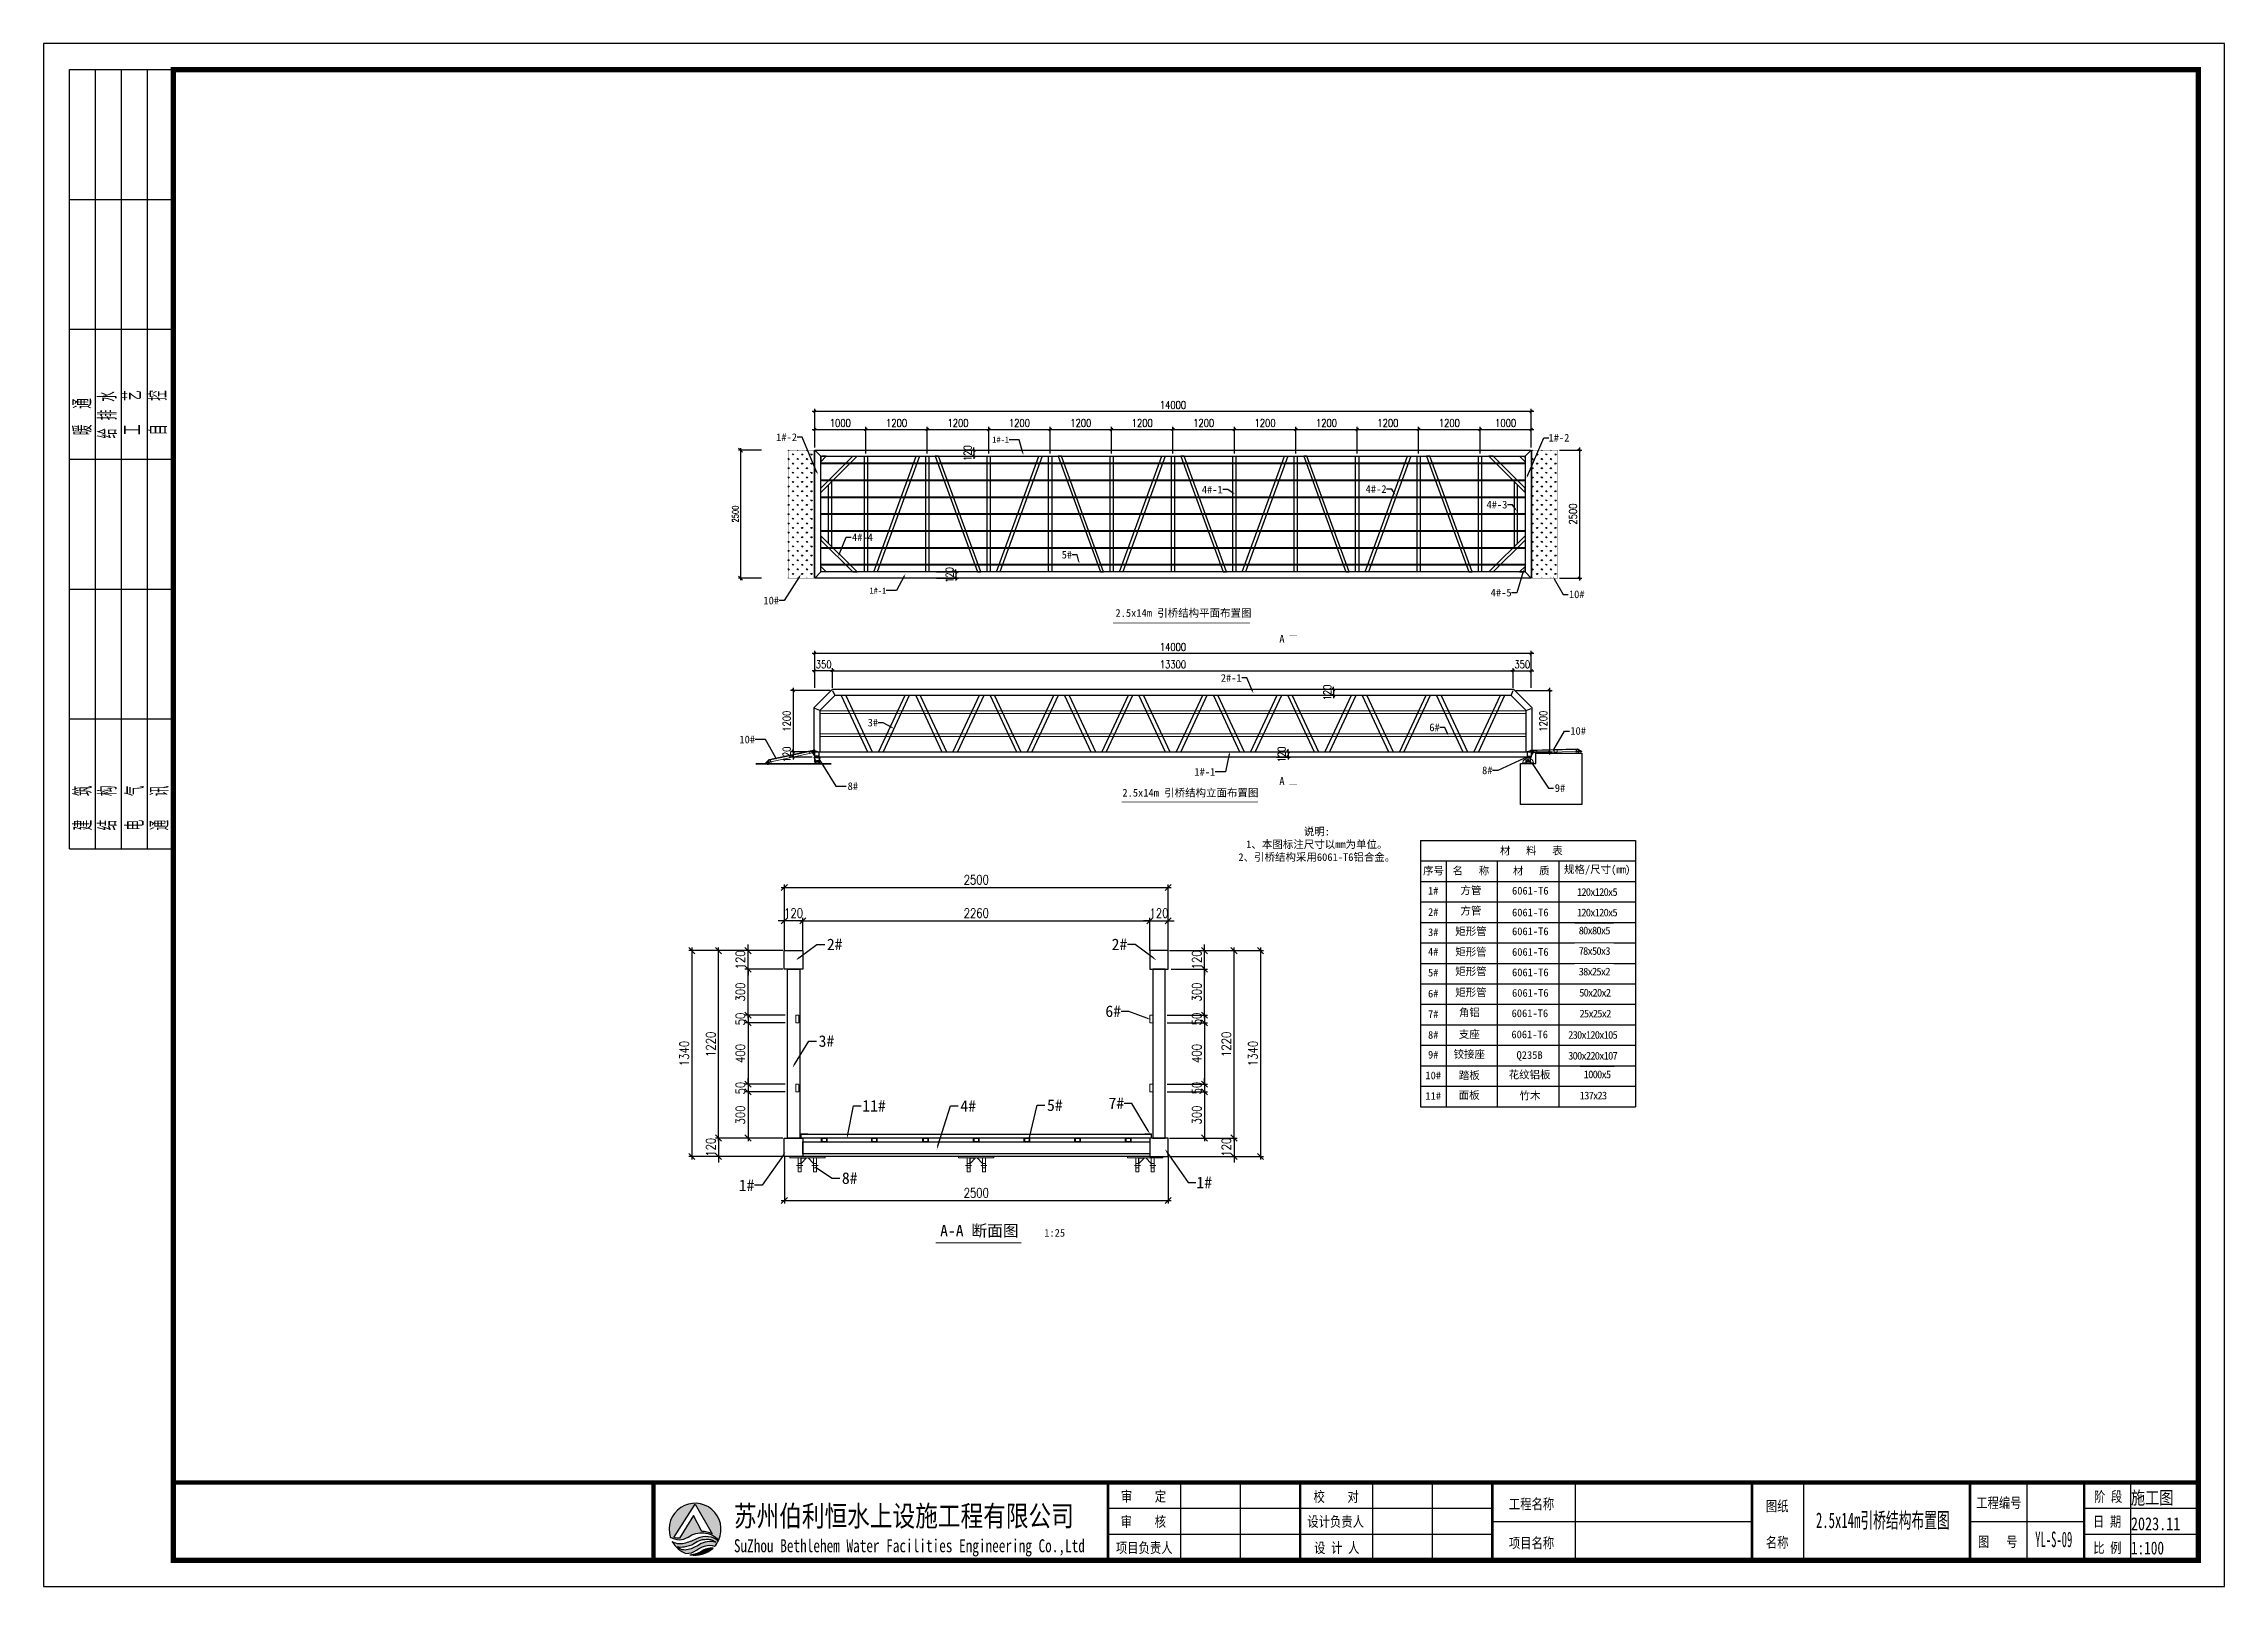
# Model space of a CAD drawing. Extents: x -259369 to -50372, y -155978 to 198088.
# Drawn here: x -107259 to -64647, y 67369 to 97502 of the extents above; entities that cross this region are included whole.
import ezdxf
from ezdxf import colors
from ezdxf.entities.mleader import LeaderData, LeaderLine
from ezdxf.math import Vec2, Vec3

# ---------------------------------------------------------------- set-up
doc = ezdxf.new("R2010")
doc.units = 0
doc.header["$LTSCALE"] = 1000
doc.header["$MEASUREMENT"] = 0
for name, pattern in [('CENTER', [2, 1.25, -0.25, 0.25, -0.25]), ('CENTER2', [28.575, 19.05, -3.175, 3.175, -3.175]), ('DASHDOT', [1, 0.5, -0.25, 0, -0.25])]:
    doc.linetypes.add(name, pattern=pattern)
for name, color, linetype, lineweight in [('加强板', 140, 'Continuous', 18), ('图框', 7, 'Continuous', 13), ('型材', 7, 'Continuous', 15), ('结构', 52, 'Continuous', 18), ('铝斜撑', 241, 'Continuous', 9), ('铝龙骨', 7, 'Continuous', 9)]:
    doc.layers.add(name, color=color, linetype=linetype, lineweight=lineweight)
for name, color, linetype in [('打印图框', 255, 'Continuous'), ('文字', 7, 'Continuous'), ('标注', 9, 'Continuous'), ('连接端梁', 130, 'Continuous'), ('铝横梁', 220, 'Continuous'), ('铝通', 4, 'Continuous'), ('面板', 44, 'Continuous')]:
    doc.layers.add(name, color=color, linetype=linetype)
doc.styles.add('-宋体', font='', dxfattribs={"width": 0.8})
doc.styles.add('_TCH_DIM', font='SIMPLEX.shx', dxfattribs={"bigfont": 'hztxt.shx'})
doc.styles.add('Arial', font='')
doc.styles.add('HZTXT', font='txtw.shx', dxfattribs={"width": 0.8, "bigfont": 'hztxtw.shx'})
doc.styles.get("Standard").update_dxf_attribs({"font": 'gbenor.shx', "bigfont": 'gbcbig.shx'})
doc.styles.add('图框', font='')
doc.styles.add('黑体', font='simhei.ttf', dxfattribs={"width": 0.8})
doc.styles.get('-宋体').set_extended_font_data('SimSun')
doc.styles.get('Arial').set_extended_font_data('STXihei')
doc.styles.get('图框').set_extended_font_data('SimSun')
doc.dimstyles.new('DIM-40', dxfattribs={"dimscale": 40, "dimtxt": 3, "dimasz": 2, "dimexe": 1, "dimexo": 1, "dimgap": 1, "dimtad": 1, "dimdec": 1, "dimdsep": 46, "dimtxsty": 'HZTXT', "dimblk": 'OBLIQUE', "dimcen": 0, "dimdle": 1, "dimclrd": 9, "dimclre": 9, "dimclrt": 2, "dimadec": 1, "dimazin": 0, "dimtfac": 1, "dimtdec": 1, "dimtix": 1, "dimtmove": 2, "dimatfit": 3, "dimldrblk": 'OBLIQUE', "dimfxl": 0, "dimtolj": 1, "dimtzin": 0, "dimarcsym": 0})
doc.dimstyles.new('DIM-40-SC0.5', dxfattribs={"dimscale": 40, "dimtxt": 3, "dimasz": 2, "dimexe": 1, "dimexo": 1, "dimgap": 1, "dimtad": 1, "dimdec": 1, "dimlfac": 0.5, "dimdsep": 46, "dimtxsty": 'HZTXT', "dimblk": 'OBLIQUE', "dimcen": 0, "dimdle": 1, "dimclrd": 9, "dimclre": 9, "dimclrt": 2, "dimadec": 1, "dimazin": 0, "dimtfac": 1, "dimtdec": 1, "dimtix": 1, "dimtmove": 2, "dimatfit": 3, "dimldrblk": 'OBLIQUE', "dimfxl": 0, "dimtolj": 1, "dimtzin": 0, "dimarcsym": 0})
doc.dimstyles.new('DIM-50', dxfattribs={"dimscale": 50, "dimtxt": 3, "dimasz": 1, "dimexe": 1, "dimexo": 1, "dimgap": 1, "dimtad": 1, "dimdec": 1, "dimdsep": 46, "dimtxsty": 'HZTXT', "dimblk": 'OBLIQUE', "dimblk1": 'ARCHTICK', "dimblk2": 'OBLIQUE', "dimcen": 0, "dimdle": 1, "dimclrd": 9, "dimclre": 9, "dimclrt": 2, "dimadec": 1, "dimazin": 0, "dimtfac": 1, "dimtdec": 1, "dimtix": 1, "dimtmove": 2, "dimatfit": 3, "dimldrblk": 'OBLIQUE', "dimfxl": 0, "dimtolj": 1, "dimtzin": 0, "dimarcsym": 0})

msp = doc.modelspace()

# ---------------------------------------------------------------- texts
at = {"char_height": 150, "style": 'Arial'}
for insert, attachment_point in [((-83113.81, 85951.67, 0), 1), ((-83113.81, 83024.39, 0), 7)]:
    msp.add_mtext_dynamic_manual_height_columns('A', width=409.0995, gutter_width=12.5, heights=[0], dxfattribs=dict(at, insert=insert, attachment_point=attachment_point))
at = {"layer": '打印图框', "color": 6, "char_height": 150, "attachment_point": 1, "style": 'Arial'}
for s, width, insert in [('2.5x14m 引桥结构平面布置图', 3040.3589, (-86316.02, 86456.17, 0)), ('2.5x14m 引桥结构立面布置图', 3066.7733, (-86180.58, 82944.62, 0))]:
    msp.add_mtext_dynamic_manual_height_columns(s, width=width, gutter_width=12.5, heights=[0], dxfattribs=dict(at, insert=insert))
at = {"layer": '文字', "color": 0, "insert": (-82380.55, 81853.59, 0), "char_height": 150, "attachment_point": 5, "style": 'Arial'}
msp.add_mtext_dynamic_manual_height_columns('{\\fSimSun|b0|i0|c134|p2;说明}:\\P1{\\fSimSun|b0|i0|c134|p2;、本图标注尺寸以}mm{\\fSimSun|b0|i0|c134|p2;为单位。\\P}2{\\fSimSun|b0|i0|c134|p2;、引桥结构采用}6061-T6{\\fSimSun|b0|i0|c134|p2;铝合金。}', width=3568.7865, gutter_width=12.5, heights=[0], dxfattribs=at)
at = {"layer": '文字', "color": 0, "char_height": 150, "attachment_point": 5, "style": 'Arial'}
for s, insert in [('材   料   表', (-78190.2, 81729.93, 0)), ('序号', (-80101.41, 81337.75, 0)), ('名   称', (-79370.51, 81337.75, 0)), ('材   质', (-78191.77, 81337.75, 0)), ('规格/尺寸({\\T0.85;mm})', (-76902.54, 81353.14, 0)), ('1#', (-80106.22, 80955.3, 0)), ('方管', (-79369.92, 80955.3, 0)), ('6061-T6', (-78209.45, 80955.3, 0)), ('2#', (-80106.22, 80540.23, 0)), ('方管', (-79369.92, 80555.3, 0)), ('6061-T6', (-78209.45, 80531.06, 0)), ('3#', (-80106.22, 80144.21, 0)), ('矩形管', (-79369.92, 80155.3, 0)), ('6061-T6', (-78209.45, 80162.67, 0)), ('4#', (-80106.22, 79765.45, 0)), ('矩形管', (-79369.92, 79753.27, 0)), ('6061-T6', (-78209.45, 79759.01, 0)), ('5#', (-80106.22, 79355.5, 0)), ('矩形管', (-79369.92, 79371.42, 0)), ('6061-T6', (-78209.45, 79360.68, 0)), ('6#', (-80106.22, 78946.45, 0)), ('矩形管', (-79369.92, 78962.37, 0)), ('6061-T6', (-78209.45, 78959.27, 0)), ('7#', (-80106.22, 78546.93, 0)), ('角铝', (-79400.34, 78570.56, 0)), ('6061-T6', (-78218.23, 78561.62, 0)), ('8#', (-80106.22, 78139.03, 0)), ('支座', (-79401.93, 78144.99, 0)), ('6061-T6', (-78221.37, 78148.57, 0)), ('9#', (-80106.22, 77752.56, 0)), ('铰接座', (-79401.93, 77755.96, 0)), ('Q235B', (-78223.18, 77727.94, 0)), ('10#', (-80106.22, 77347.03, 0)), ('踏板', (-79401.93, 77342.19, 0)), ('{\\fSimSun|b0|i0|c134|p2;花纹铝板}', (-78223.18, 77354.46, 0)), ('11#', (-80106.22, 76947.03, 0)), ('面板', (-79404.91, 76955.6, 0)), ('竹木', (-78214.7, 76945.95, 0))]:
    msp.add_mtext(s, dxfattribs=dict(at, insert=insert))

# ---------------------------------------------------------------- blocks, each defined once
blk = doc.blocks.new('$TITLEBLK$00000187')
h = blk.add_hatch(color=140)
h.dxf.hatch_style = 1
h.paths.add_polyline_path([(-294.3, 4.5, 0.294083), (-290.89, 4.48, -0.363756), (-284.97, 3.96, 1.450144)])
h.paths.add_polyline_path([(-289.53, 10.8), (-286.23, 5.12, 0.101723), (-288.23, 5.58), (-289.84, 8.66), (-292.52, 4.26, -0.081837), (-293.64, 4.38)], flags=16)
h = blk.add_hatch(color=174)
h.paths.add_polyline_path([(-285.05, 3.78, 0.296692), (-289.05, 4.29, -0.04264), (-291.3, 3.4, -0.209747), (-293.92, 3.62, 0.179915), (-291.3, 1.33, 0.169783), (-289.28, 1.97, -0.05744), (-287.69, 2.74, -0.214092), (-285.77, 2.71, 0.064571)])
h.paths.add_polyline_path([(-288.71, 3.03, -0.084014), (-290.89, 2.08, -0.271733), (-292.96, 2.61, 0.071966), (-291.58, 2.64, 0.098278), (-289.75, 3.23, -0.072406), (-288.51, 3.9, -0.088156), (-286.96, 4.07, -0.181988), (-285.56, 3.48, 0.206106)], flags=16)
blk.add_hatch(color=174).paths.add_polyline_path([(-286.08, 2.39, 0.189728), (-288.25, 1.81, -0.126537), (-290.52, 1.1, 0.245013)])
for p, q in [((-196, 0), (-196, 15)), ((-184.5, 0), (-184.5, 15)), ((-159, 0), (-159, 15)), ((-147.5, 0), (-147.5, 15)), ((-120, 0), (-120, 15)), ((-76, 0), (-76, 15)), ((-33, 0), (-33, 15)), ((-13, 0), (-13, 15)), ((0, 0), (0, 15)), ((-136, 10), (-210, 10)), ((0, 10), (-22, 10)), ((-136, 5), (-210, 5)), ((-136, 7.5), (-86, 7.5)), ((-44, 7.5), (-22, 7.5)), ((0, 5), (-22, 5))]:
    blk.add_line(p, q)
for points, const_width in [([(-297.54, 0), (-297.54, 15), (0, 15)], 0.8), ([(-210, 0), (-210, 15)], 0.5), ([(-173, 0), (-173, 15)], 0.5), ([(-136, 0), (-136, 15)], 0.5), ([(-86, 0), (-86, 15)], 0.5), ([(-44, 0), (-44, 15)], 0.5), ([(-22, 0), (-22, 15)], 0.5)]:
    blk.add_lwpolyline(points, dxfattribs=dict(const_width=const_width))
for points in [[(-294.3, 4.5, 0.294083), (-290.89, 4.48, -0.363756), (-284.97, 3.96, 1.450144)], [(-293.64, 4.38), (-289.53, 10.8), (-286.23, 5.12, 0.101723), (-288.23, 5.58), (-289.84, 8.66), (-292.52, 4.26, -0.081837)]]:
    blk.add_lwpolyline(points, format="xyb", close=True)
for points in [[(-293.92, 3.62, 0.209747), (-291.3, 3.4, 0.04264), (-289.05, 4.29, -0.296692), (-285.05, 3.78)], [(-292.96, 2.61, 0.071966), (-291.58, 2.64, 0.098278), (-289.75, 3.23, -0.072406), (-288.51, 3.9, -0.088156), (-286.96, 4.07, -0.181988), (-285.56, 3.48, 0.206106), (-288.71, 3.03, -0.084014), (-290.89, 2.08, -0.271733), (-292.96, 2.61)], [(-291.3, 1.33, 0.169783), (-289.28, 1.97, -0.05744), (-287.69, 2.74, -0.214092), (-285.77, 2.71, -0.214092)], [(-290.52, 1.1, 0.126537), (-288.25, 1.81, -0.189728), (-286.08, 2.39, -0.189728)]]:
    blk.add_lwpolyline(points, format="xyb")
for start, end in [(208.4706, 249.2676), (258.5751, 313.6432), (318.8384, 333.6165)]:
    blk.add_arc((-289.53, 6), 5, start, end)
at = {"style": '图框'}
for s, height, width, p in [('审    定', 2, 0.8, (-207.53, 11.34)), ('校    对', 2, 0.8, (-170.43, 11.27)), ('阶 段', 2, 0.8, (-20.12, 11.27)), ('苏州伯利恒水上设施工程有限公司', 4, 0.8, (-282.06, 6.56)), ('审    核', 2, 0.8, (-207.55, 6.48)), ('设计负责人', 2, 0.8, (-171.62, 6.48)), ('工程名称', 2, 0.8, (-132.8, 9.86)), ('图纸', 2, 0.8, (-83.31, 9.46)), ('工程编号', 2, 0.8, (-42.79, 10.08)), ('日 期', 2, 0.8, (-20.31, 6.48)), ('SuZhou Bethlehem Water Facilities Engineering Co.,Ltd ', 2.5, 0.75, (-282.06, 1.57)), ('项目名称', 2, 0.8, (-132.8, 2.36)), ('名称', 2, 0.8, (-83.31, 2.46)), ('图   号', 2, 0.8, (-42.46, 2.6)), ('项目负责人', 2, 0.8, (-208.49, 1.42)), ('设 计 人', 2, 0.8, (-170.33, 1.42)), ('比 例', 2, 0.8, (-20.27, 1.42))]:
    blk.add_text(s, height=height, dxfattribs=dict(at, width=width)).set_placement(p)
for tag, p in [('审定人', (-193.68, 10.95)), ('校对', (-155.51, 10.92)), ('审核人', (-193.68, 6.03)), ('设计负责人', (-158.64, 6.23)), ('项目负责人', (-195.69, 1.11)), ('设计人', (-156.48, 1.18))]:
    blk.add_attdef(tag, p, '', height=3)
for tag, p, height, style, width in [('工程名称', (-115.66, 9.53), 3, '-宋体', 0.8), ('阶段', (-12.96, 10.81), 2.5, '黑体', 0.8), ('图名', (-73.67, 6.22), 3, '-宋体', 0.8), ('日期', (-12.96, 5.8), 2.5, '黑体', 0.8), ('项目名称', (-115.65, 1.97), 3, '-宋体', 0.8), ('图号', (-31.44, 2.55), 3, '_TCH_DIM', 0.7), ('比例', (-12.96, 1.14), 2.5, '黑体', 0.8)]:
    blk.add_attdef(tag, p, '', height=height, dxfattribs=dict(style=style, width=width))
blk = doc.blocks.new('$TITLEBLK$00000095')
for p, q in [((-150, 20), (-150, 0)), ((-150, 20), (0, 20)), ((-125, 20), (-125, 0)), ((-100, 20), (-100, 0)), ((-75, 20), (-75, 0)), ((-75, 20), (-75, 0)), ((-50, 20), (-50, 0)), ((-25, 20), (-25, 0)), ((0, 20), (0, 0)), ((-150, 15), (-75, 15)), ((-75, 15), (0, 15)), ((-150, 10), (-75, 10)), ((-75, 10), (0, 10)), ((-150, 5), (-75, 5)), ((-75, 5), (0, 5))]:
    blk.add_line(p, q)
at = {"width": 0.8}
for s, p in [('建   筑', (-146.45, 15.65)), ('暖  通', (-70.35, 15.73)), ('结   构', (-146.45, 10.91)), ('给 排 水', (-71.03, 10.9)), ('电   气', (-146.45, 5.65)), ('工   艺', (-70.35, 6.13)), ('通   讯', (-146.45, 0.88)), ('自   控', (-70.35, 1.24))]:
    blk.add_text(s, height=3.509, dxfattribs=at).set_placement(p)
blk = doc.blocks.new('rgthtyjyuk')
blk.add_lwpolyline([(0, 0), (420, 0), (420, 297), (0, 297)], close=True)
at = {"const_width": 1}
blk.add_lwpolyline([(25, 5), (415, 5), (415, 292), (25, 292)], close=True, dxfattribs=at)
at = {"const_width": 0.8}
blk.add_lwpolyline([(415, 20), (25, 20)], dxfattribs=at)
at = {"rotation": 90}
blk.add_blockref('$TITLEBLK$00000095', (25, 292), dxfattribs=at)
blk = doc.blocks.new('_Oblique')
at = {"color": 0, "linetype": 'ByBlock', "lineweight": -2}
blk.add_line((-0.5, -0.5), (0.5, 0.5), dxfattribs=at)
blk = doc.blocks.new('*D759')
at = {"layer": 'Defpoints', "color": 0, "linetype": 'ByBlock', "transparency": 16777216}
for p in [(-92192, 85592), (-92192, 84868, 0), (-78192, 84868, 0)]:
    blk.add_point(p, dxfattribs=at)
at = {"layer": '标注', "color": 9, "linetype": 'ByBlock', "lineweight": -2, "transparency": 16777216}
for p, q in [((-78142, 85592), (-92242, 85592)), ((-92192, 84918), (-92192, 85642)), ((-78192, 84918), (-78192, 85642))]:
    blk.add_line(p, q, dxfattribs=at)
at = {"layer": '标注', "color": 9, "linetype": 'ByBlock', "lineweight": -2, "transparency": 16777216, "xscale": 50, "yscale": 50, "zscale": 50, "rotation": 180}
blk.add_blockref('_Oblique', (-92192, 85592), dxfattribs=at)
at = {"layer": '标注', "color": 9, "linetype": 'ByBlock', "lineweight": -2, "transparency": 16777216, "xscale": 50, "yscale": 50, "zscale": 50}
blk.add_blockref('_Oblique', (-78192, 85592), dxfattribs=at)
at = {"layer": '标注', "color": 2, "linetype": 'ByBlock', "transparency": 16777216, "insert": (-85192, 85717), "char_height": 150, "attachment_point": 5, "style": 'HZTXT'}
blk.add_mtext('\\A1;14000', dxfattribs=at)
blk = doc.blocks.new('_ArchTick')
at = {"color": 0, "linetype": 'ByBlock', "const_width": 0.4}
blk.add_lwpolyline([(-0.5, -0.5), (0.5, 0.5)], dxfattribs=at)
blk = doc.blocks.new('*D760')
at = {"layer": 'Defpoints', "color": 0, "transparency": 16777216}
for p in [(-93192, 89563, 0), (-93643, 87063), (-93192, 87063, 0)]:
    blk.add_point(p, dxfattribs=at)
at = {"layer": '标注', "color": 9, "lineweight": -2, "transparency": 16777216}
for p, q in [((-93232, 89563), (-93683, 89563)), ((-93643, 89603), (-93643, 87023)), ((-93232, 87063), (-93683, 87063))]:
    blk.add_line(p, q, dxfattribs=at)
at = {"layer": '标注', "color": 9, "lineweight": -2, "transparency": 16777216, "xscale": 80, "yscale": 80, "zscale": 80}
for p, rotation in [((-93643, 89563), 90), ((-93643, 87063), 270)]:
    blk.add_blockref('_Oblique', p, dxfattribs=dict(at, rotation=rotation))
at = {"layer": '标注', "color": 2, "transparency": 16777216, "insert": (-93743, 88313), "char_height": 120, "attachment_point": 5, "rotation": 90, "style": 'HZTXT'}
blk.add_mtext('\\A1;2500', dxfattribs=at)
blk = doc.blocks.new('*D761')
at = {"layer": 'Defpoints', "color": 0, "linetype": 'ByBlock', "transparency": 16777216}
for p in [(-77692, 89563, 0), (-77692, 87063, 0), (-77251, 87063)]:
    blk.add_point(p, dxfattribs=at)
at = {"layer": '标注', "color": 9, "linetype": 'ByBlock', "lineweight": -2, "transparency": 16777216}
for p, q in [((-77642, 89563), (-77201, 89563)), ((-77251, 89613), (-77251, 87013)), ((-77642, 87063), (-77201, 87063))]:
    blk.add_line(p, q, dxfattribs=at)
at = {"layer": '标注', "color": 9, "linetype": 'ByBlock', "lineweight": -2, "transparency": 16777216, "xscale": 50, "yscale": 50, "zscale": 50}
for p, rotation in [((-77251, 89563), 90), ((-77251, 87063), 270)]:
    blk.add_blockref('_Oblique', p, dxfattribs=dict(at, rotation=rotation))
at = {"layer": '标注', "color": 2, "linetype": 'ByBlock', "transparency": 16777216, "insert": (-77376, 88313), "char_height": 150, "attachment_point": 5, "rotation": 90, "style": 'HZTXT'}
blk.add_mtext('\\A1;2500', dxfattribs=at)
blk = doc.blocks.new('*D762')
at = {"layer": 'Defpoints', "color": 0, "linetype": 'ByBlock', "transparency": 16777216}
for p in [(-92192, 90319), (-92192, 89563, 0), (-78192, 89563, 0)]:
    blk.add_point(p, dxfattribs=at)
at = {"layer": '标注', "color": 9, "linetype": 'ByBlock', "lineweight": -2, "transparency": 16777216}
for p, q in [((-92192, 89613), (-92192, 90369)), ((-78192, 89613), (-78192, 90369)), ((-78142, 90319), (-92242, 90319))]:
    blk.add_line(p, q, dxfattribs=at)
at = {"layer": '标注', "color": 9, "linetype": 'ByBlock', "lineweight": -2, "transparency": 16777216, "xscale": 50, "yscale": 50, "zscale": 50, "rotation": 180}
blk.add_blockref('_Oblique', (-92192, 90319), dxfattribs=at)
at = {"layer": '标注', "color": 9, "linetype": 'ByBlock', "lineweight": -2, "transparency": 16777216, "xscale": 50, "yscale": 50, "zscale": 50}
blk.add_blockref('_Oblique', (-78192, 90319), dxfattribs=at)
at = {"layer": '标注', "color": 2, "linetype": 'ByBlock', "transparency": 16777216, "insert": (-85192, 90444), "char_height": 150, "attachment_point": 5, "style": 'HZTXT'}
blk.add_mtext('\\A1;14000', dxfattribs=at)
blk = doc.blocks.new('EB')
at = {"layer": '加强板'}
blk.add_lwpolyline([(1337537242, 365767056), (1337537242, 365767006), (1337537257, 365767006), (1337537267, 365767056)], close=True, dxfattribs=at)
at = {"layer": '铝通'}
blk.add_lwpolyline([(1337537285, 365767056, 0.668622), (1337537254, 365767090), (1337537162, 365767061), (1337537162, 365766981), (1337537242, 365766981)], format="xyb", close=True, dxfattribs=at)
blk.add_circle((1337537262, 365767066), 7, dxfattribs=at)
blk = doc.blocks.new('*D763')
at = {"layer": 'Defpoints', "color": 0, "linetype": 'ByBlock', "transparency": 16777216}
for p in [(-78192, 89967), (-78192, 89563, 0), (-79192, 89443, 0)]:
    blk.add_point(p, dxfattribs=at)
at = {"layer": '标注', "color": 9, "linetype": 'ByBlock', "lineweight": -2, "transparency": 16777216}
for p, q in [((-79242, 89967), (-78142, 89967)), ((-79192, 89493), (-79192, 90017)), ((-78192, 89613), (-78192, 90017))]:
    blk.add_line(p, q, dxfattribs=at)
at = {"layer": '标注', "color": 9, "linetype": 'ByBlock', "lineweight": -2, "transparency": 16777216, "xscale": 50, "yscale": 50, "zscale": 50, "rotation": 180}
blk.add_blockref('_Oblique', (-79192, 89967), dxfattribs=at)
at = {"layer": '标注', "color": 9, "linetype": 'ByBlock', "lineweight": -2, "transparency": 16777216, "xscale": 50, "yscale": 50, "zscale": 50}
blk.add_blockref('_Oblique', (-78192, 89967), dxfattribs=at)
at = {"layer": '标注', "color": 2, "linetype": 'ByBlock', "transparency": 16777216, "insert": (-78692, 90092), "char_height": 150, "attachment_point": 5, "style": 'HZTXT'}
blk.add_mtext('\\A1;1000', dxfattribs=at)
blk = doc.blocks.new('A$C1CD0366B')
at = {"color": 1, "linetype": 'CENTER', "ltscale": 0.52}
for p, q in [((46, 50), (74, 50)), ((60, 36), (60, 64))]:
    blk.add_line(p, q, dxfattribs=at)
blk.add_lwpolyline([(0, 100), (0, 0), (10, 0), (10, 100)], close=True)
blk.add_lwpolyline([(10, 100), (87, 74, -0.315452), (90, 69), (90, 31, -0.315452), (87, 26), (10, 0)], format="xyb")
blk.add_circle((60, 50), 11)
blk = doc.blocks.new('*D764')
at = {"layer": 'Defpoints', "color": 0, "linetype": 'ByBlock', "transparency": 16777216}
for p in [(-83217, 83668, 0), (-83217, 83568, 0), (-82943, 83568)]:
    blk.add_point(p, dxfattribs=at)
at = {"layer": '标注', "color": 9, "linetype": 'ByBlock', "lineweight": -2, "transparency": 16777216}
for p, q in [((-83167, 83668), (-82893, 83668)), ((-83167, 83568), (-82893, 83568)), ((-82943, 83668), (-82943, 83718)), ((-82943, 83668), (-82943, 83568)), ((-82943, 83568), (-82943, 83518))]:
    blk.add_line(p, q, dxfattribs=at)
at = {"layer": '标注', "color": 9, "linetype": 'ByBlock', "lineweight": -2, "transparency": 16777216, "xscale": 50, "yscale": 50, "zscale": 50}
for p, rotation in [((-82943, 83668), 270), ((-82943, 83568), 90)]:
    blk.add_blockref('_Oblique', p, dxfattribs=dict(at, rotation=rotation))
at = {"layer": '标注', "color": 2, "linetype": 'ByBlock', "transparency": 16777216, "insert": (-83068, 83618), "char_height": 150, "attachment_point": 5, "rotation": 90, "style": 'HZTXT'}
blk.add_mtext('\\A1;{\\Ftxtw,hztxtw|c134;120}', dxfattribs=at)
blk = doc.blocks.new('*D765')
at = {"layer": 'Defpoints', "color": 0, "linetype": 'ByBlock', "transparency": 16777216}
for p in [(-78542, 84868, 0), (-78192, 83668, 0), (-77832, 83668)]:
    blk.add_point(p, dxfattribs=at)
at = {"layer": '标注', "color": 9, "linetype": 'ByBlock', "lineweight": -2, "transparency": 16777216}
for p, q in [((-78492, 84868), (-77782, 84868)), ((-77832, 84918), (-77832, 83618)), ((-78142, 83668), (-77782, 83668))]:
    blk.add_line(p, q, dxfattribs=at)
at = {"layer": '标注', "color": 9, "linetype": 'ByBlock', "lineweight": -2, "transparency": 16777216, "xscale": 50, "yscale": 50, "zscale": 50}
for p, rotation in [((-77832, 84868), 90), ((-77832, 83668), 270)]:
    blk.add_blockref('_Oblique', p, dxfattribs=dict(at, rotation=rotation))
at = {"layer": '标注', "color": 2, "linetype": 'ByBlock', "transparency": 16777216, "insert": (-77957, 84268), "char_height": 150, "attachment_point": 5, "rotation": 90, "style": 'HZTXT'}
blk.add_mtext('\\A1;1200', dxfattribs=at)
blk = doc.blocks.new('*D766')
at = {"layer": 'Defpoints', "color": 0, "linetype": 'ByBlock', "transparency": 16777216}
for p in [(-79192, 89967), (-80392, 89443, 0), (-79192, 89443, 0)]:
    blk.add_point(p, dxfattribs=at)
at = {"layer": '标注', "color": 9, "linetype": 'ByBlock', "lineweight": -2, "transparency": 16777216}
for p, q in [((-80442, 89967), (-79142, 89967)), ((-80392, 89493), (-80392, 90017)), ((-79192, 89493), (-79192, 90017))]:
    blk.add_line(p, q, dxfattribs=at)
at = {"layer": '标注', "color": 9, "linetype": 'ByBlock', "lineweight": -2, "transparency": 16777216, "xscale": 50, "yscale": 50, "zscale": 50, "rotation": 180}
blk.add_blockref('_Oblique', (-80392, 89967), dxfattribs=at)
at = {"layer": '标注', "color": 9, "linetype": 'ByBlock', "lineweight": -2, "transparency": 16777216, "xscale": 50, "yscale": 50, "zscale": 50}
blk.add_blockref('_Oblique', (-79192, 89967), dxfattribs=at)
at = {"layer": '标注', "color": 2, "linetype": 'ByBlock', "transparency": 16777216, "insert": (-79792, 90092), "char_height": 150, "attachment_point": 5, "style": 'HZTXT'}
blk.add_mtext('\\A1;1200', dxfattribs=at)
blk = doc.blocks.new('*D767')
at = {"layer": 'Defpoints', "color": 0, "linetype": 'ByBlock', "transparency": 16777216}
for p in [(-80392, 89967), (-81592, 89443, 0), (-80392, 89443, 0)]:
    blk.add_point(p, dxfattribs=at)
at = {"layer": '标注', "color": 9, "linetype": 'ByBlock', "lineweight": -2, "transparency": 16777216}
for p, q in [((-81642, 89967), (-80342, 89967)), ((-81592, 89493), (-81592, 90017)), ((-80392, 89493), (-80392, 90017))]:
    blk.add_line(p, q, dxfattribs=at)
at = {"layer": '标注', "color": 9, "linetype": 'ByBlock', "lineweight": -2, "transparency": 16777216, "xscale": 50, "yscale": 50, "zscale": 50, "rotation": 180}
blk.add_blockref('_Oblique', (-81592, 89967), dxfattribs=at)
at = {"layer": '标注', "color": 9, "linetype": 'ByBlock', "lineweight": -2, "transparency": 16777216, "xscale": 50, "yscale": 50, "zscale": 50}
blk.add_blockref('_Oblique', (-80392, 89967), dxfattribs=at)
at = {"layer": '标注', "color": 2, "linetype": 'ByBlock', "transparency": 16777216, "insert": (-80992, 90092), "char_height": 150, "attachment_point": 5, "style": 'HZTXT'}
blk.add_mtext('\\A1;1200', dxfattribs=at)
blk = doc.blocks.new('*D768')
at = {"layer": 'Defpoints', "color": 0, "linetype": 'ByBlock', "transparency": 16777216}
for p in [(-81592, 89967), (-82792, 89443, 0), (-81592, 89443, 0)]:
    blk.add_point(p, dxfattribs=at)
at = {"layer": '标注', "color": 9, "linetype": 'ByBlock', "lineweight": -2, "transparency": 16777216}
for p, q in [((-82842, 89967), (-81542, 89967)), ((-82792, 89493), (-82792, 90017)), ((-81592, 89493), (-81592, 90017))]:
    blk.add_line(p, q, dxfattribs=at)
at = {"layer": '标注', "color": 9, "linetype": 'ByBlock', "lineweight": -2, "transparency": 16777216, "xscale": 50, "yscale": 50, "zscale": 50, "rotation": 180}
blk.add_blockref('_Oblique', (-82792, 89967), dxfattribs=at)
at = {"layer": '标注', "color": 9, "linetype": 'ByBlock', "lineweight": -2, "transparency": 16777216, "xscale": 50, "yscale": 50, "zscale": 50}
blk.add_blockref('_Oblique', (-81592, 89967), dxfattribs=at)
at = {"layer": '标注', "color": 2, "linetype": 'ByBlock', "transparency": 16777216, "insert": (-82192, 90092), "char_height": 150, "attachment_point": 5, "style": 'HZTXT'}
blk.add_mtext('\\A1;1200', dxfattribs=at)
blk = doc.blocks.new('*D769')
at = {"layer": 'Defpoints', "color": 0, "linetype": 'ByBlock', "transparency": 16777216}
for p in [(-82792, 89967), (-83992, 89443, 0), (-82792, 89443, 0)]:
    blk.add_point(p, dxfattribs=at)
at = {"layer": '标注', "color": 9, "linetype": 'ByBlock', "lineweight": -2, "transparency": 16777216}
for p, q in [((-84042, 89967), (-82742, 89967)), ((-83992, 89493), (-83992, 90017)), ((-82792, 89493), (-82792, 90017))]:
    blk.add_line(p, q, dxfattribs=at)
at = {"layer": '标注', "color": 9, "linetype": 'ByBlock', "lineweight": -2, "transparency": 16777216, "xscale": 50, "yscale": 50, "zscale": 50, "rotation": 180}
blk.add_blockref('_Oblique', (-83992, 89967), dxfattribs=at)
at = {"layer": '标注', "color": 9, "linetype": 'ByBlock', "lineweight": -2, "transparency": 16777216, "xscale": 50, "yscale": 50, "zscale": 50}
blk.add_blockref('_Oblique', (-82792, 89967), dxfattribs=at)
at = {"layer": '标注', "color": 2, "linetype": 'ByBlock', "transparency": 16777216, "insert": (-83392, 90092), "char_height": 150, "attachment_point": 5, "style": 'HZTXT'}
blk.add_mtext('\\A1;1200', dxfattribs=at)
blk = doc.blocks.new('*D770')
at = {"layer": 'Defpoints', "color": 0, "linetype": 'ByBlock', "transparency": 16777216}
for p in [(-83992, 89967), (-85192, 89443, 0), (-83992, 89443, 0)]:
    blk.add_point(p, dxfattribs=at)
at = {"layer": '标注', "color": 9, "linetype": 'ByBlock', "lineweight": -2, "transparency": 16777216}
for p, q in [((-85242, 89967), (-83942, 89967)), ((-85192, 89493), (-85192, 90017)), ((-83992, 89493), (-83992, 90017))]:
    blk.add_line(p, q, dxfattribs=at)
at = {"layer": '标注', "color": 9, "linetype": 'ByBlock', "lineweight": -2, "transparency": 16777216, "xscale": 50, "yscale": 50, "zscale": 50, "rotation": 180}
blk.add_blockref('_Oblique', (-85192, 89967), dxfattribs=at)
at = {"layer": '标注', "color": 9, "linetype": 'ByBlock', "lineweight": -2, "transparency": 16777216, "xscale": 50, "yscale": 50, "zscale": 50}
blk.add_blockref('_Oblique', (-83992, 89967), dxfattribs=at)
at = {"layer": '标注', "color": 2, "linetype": 'ByBlock', "transparency": 16777216, "insert": (-84592, 90092), "char_height": 150, "attachment_point": 5, "style": 'HZTXT'}
blk.add_mtext('\\A1;1200', dxfattribs=at)
blk = doc.blocks.new('*D771')
at = {"layer": 'Defpoints', "color": 0, "linetype": 'ByBlock', "transparency": 16777216}
for p in [(-91192, 89967), (-92192, 89563), (-91192, 89443, 0)]:
    blk.add_point(p, dxfattribs=at)
at = {"layer": '标注', "color": 9, "linetype": 'ByBlock', "lineweight": -2, "transparency": 16777216}
for p, q in [((-92242, 89967), (-91142, 89967)), ((-92192, 89613), (-92192, 90017)), ((-91192, 89493), (-91192, 90017))]:
    blk.add_line(p, q, dxfattribs=at)
at = {"layer": '标注', "color": 9, "linetype": 'ByBlock', "lineweight": -2, "transparency": 16777216, "xscale": 50, "yscale": 50, "zscale": 50, "rotation": 180}
blk.add_blockref('_Oblique', (-92192, 89967), dxfattribs=at)
at = {"layer": '标注', "color": 9, "linetype": 'ByBlock', "lineweight": -2, "transparency": 16777216, "xscale": 50, "yscale": 50, "zscale": 50}
blk.add_blockref('_Oblique', (-91192, 89967), dxfattribs=at)
at = {"layer": '标注', "color": 2, "linetype": 'ByBlock', "transparency": 16777216, "insert": (-91692, 90092), "char_height": 150, "attachment_point": 5, "style": 'HZTXT'}
blk.add_mtext('\\A1;1000', dxfattribs=at)
blk = doc.blocks.new('*D772')
at = {"layer": 'Defpoints', "color": 0, "linetype": 'ByBlock', "transparency": 16777216}
for p in [(-81691, 84888, 0), (-82053, 84768), (-81691, 84768, 0)]:
    blk.add_point(p, dxfattribs=at)
at = {"layer": '标注', "color": 9, "linetype": 'ByBlock', "lineweight": -2, "transparency": 16777216}
for p, q in [((-81741, 84888), (-82103, 84888)), ((-82053, 84888), (-82053, 84938)), ((-82053, 84888), (-82053, 84768)), ((-81741, 84768), (-82103, 84768)), ((-82053, 84768), (-82053, 84718))]:
    blk.add_line(p, q, dxfattribs=at)
at = {"layer": '标注', "color": 9, "linetype": 'ByBlock', "lineweight": -2, "transparency": 16777216, "xscale": 50, "yscale": 50, "zscale": 50}
for p, rotation in [((-82053, 84888), 270), ((-82053, 84768), 90)]:
    blk.add_blockref('_Oblique', p, dxfattribs=dict(at, rotation=rotation))
at = {"layer": '标注', "color": 2, "linetype": 'ByBlock', "transparency": 16777216, "insert": (-82178, 84828), "char_height": 150, "attachment_point": 5, "rotation": 90, "style": 'HZTXT'}
blk.add_mtext('\\A1;120', dxfattribs=at)
blk = doc.blocks.new('*D773')
at = {"layer": 'Defpoints', "color": 0, "linetype": 'ByBlock', "transparency": 16777216}
for p in [(-78192, 85252), (-78542, 84868, 0), (-78192, 84868, 0)]:
    blk.add_point(p, dxfattribs=at)
at = {"layer": '标注', "color": 9, "linetype": 'ByBlock', "lineweight": -2, "transparency": 16777216}
for p, q in [((-78542, 85252), (-78592, 85252)), ((-78542, 84918), (-78542, 85302)), ((-78542, 85252), (-78192, 85252)), ((-78192, 84918), (-78192, 85302)), ((-78192, 85252), (-78142, 85252))]:
    blk.add_line(p, q, dxfattribs=at)
at = {"layer": '标注', "color": 9, "linetype": 'ByBlock', "lineweight": -2, "transparency": 16777216, "xscale": 50, "yscale": 50, "zscale": 50}
blk.add_blockref('_Oblique', (-78542, 85252), dxfattribs=at)
at = {"layer": '标注', "color": 9, "linetype": 'ByBlock', "lineweight": -2, "transparency": 16777216, "xscale": 50, "yscale": 50, "zscale": 50, "rotation": 180}
blk.add_blockref('_Oblique', (-78192, 85252), dxfattribs=at)
at = {"layer": '标注', "color": 2, "linetype": 'ByBlock', "transparency": 16777216, "insert": (-78367, 85377), "char_height": 150, "attachment_point": 5, "style": 'HZTXT'}
blk.add_mtext('\\A1;350', dxfattribs=at)
blk = doc.blocks.new('*D774')
at = {"layer": 'Defpoints', "color": 0, "linetype": 'ByBlock', "transparency": 16777216}
for p in [(-92192, 85252), (-92192, 84868, 0), (-91842, 84868, 0)]:
    blk.add_point(p, dxfattribs=at)
at = {"layer": '标注', "color": 9, "linetype": 'ByBlock', "lineweight": -2, "transparency": 16777216}
for p, q in [((-92192, 85252), (-92242, 85252)), ((-92192, 84918), (-92192, 85302)), ((-91842, 85252), (-92192, 85252)), ((-91842, 84918), (-91842, 85302)), ((-91842, 85252), (-91792, 85252))]:
    blk.add_line(p, q, dxfattribs=at)
at = {"layer": '标注', "color": 9, "linetype": 'ByBlock', "lineweight": -2, "transparency": 16777216, "xscale": 50, "yscale": 50, "zscale": 50}
blk.add_blockref('_Oblique', (-92192, 85252), dxfattribs=at)
at = {"layer": '标注', "color": 9, "linetype": 'ByBlock', "lineweight": -2, "transparency": 16777216, "xscale": 50, "yscale": 50, "zscale": 50, "rotation": 180}
blk.add_blockref('_Oblique', (-91842, 85252), dxfattribs=at)
at = {"layer": '标注', "color": 2, "linetype": 'ByBlock', "transparency": 16777216, "insert": (-92017, 85377), "char_height": 150, "attachment_point": 5, "style": 'HZTXT'}
blk.add_mtext('\\A1;350', dxfattribs=at)
blk = doc.blocks.new('*D775')
at = {"layer": 'Defpoints', "color": 0, "linetype": 'ByBlock', "transparency": 16777216}
for p in [(-78542, 85252), (-91842, 84868, 0), (-78542, 84868, 0)]:
    blk.add_point(p, dxfattribs=at)
at = {"layer": '标注', "color": 9, "linetype": 'ByBlock', "lineweight": -2, "transparency": 16777216}
for p, q in [((-91892, 85252), (-78492, 85252)), ((-91842, 84918), (-91842, 85302)), ((-78542, 84918), (-78542, 85302))]:
    blk.add_line(p, q, dxfattribs=at)
at = {"layer": '标注', "color": 9, "linetype": 'ByBlock', "lineweight": -2, "transparency": 16777216, "xscale": 50, "yscale": 50, "zscale": 50, "rotation": 180}
blk.add_blockref('_Oblique', (-91842, 85252), dxfattribs=at)
at = {"layer": '标注', "color": 9, "linetype": 'ByBlock', "lineweight": -2, "transparency": 16777216, "xscale": 50, "yscale": 50, "zscale": 50}
blk.add_blockref('_Oblique', (-78542, 85252), dxfattribs=at)
at = {"layer": '标注', "color": 2, "linetype": 'ByBlock', "transparency": 16777216, "insert": (-85192, 85377), "char_height": 150, "attachment_point": 5, "style": 'HZTXT'}
blk.add_mtext('\\A1;13300', dxfattribs=at)
blk = doc.blocks.new('JAGZZ')
at = {"color": 1, "linetype": 'CENTER2'}
for p, q in [((524725, 12996), (524689, 12996)), ((524707, 12979), (524707, 13014))]:
    blk.add_line(p, q, dxfattribs=at)
at = {"layer": '结构', "color": 4}
for p, q in [((524597, 12929), (524597, 12941)), ((524817, 12941), (524597, 12941)), ((524817, 12929), (524597, 12929)), ((524817, 12929), (524817, 12941))]:
    blk.add_line(p, q, dxfattribs=at)
for points in [[(524670, 12941), (524670, 13001), (524662, 13001), (524662, 12941)], [(524744, 12941), (524744, 13001), (524752, 13001), (524752, 12941)]]:
    blk.add_lwpolyline(points, close=True, dxfattribs=at)
at = {"layer": '结构'}
blk.add_circle((524707, 12996), 13, dxfattribs=at)
at = {"layer": '结构', "color": 4}
blk.add_arc((524707, 12931), 106, 5.7248, 174.2752, dxfattribs=at)
blk = doc.blocks.new('GW-R')
at = {"color": 3, "linetype": 'CENTER2'}
for p, q in [((8398, 1960), (8368, 1960)), ((8383, 1945), (8383, 1975))]:
    blk.add_line(p, q, dxfattribs=at)
at = {"color": 1, "linetype": 'CENTER', "ltscale": 0.52}
for p, q in [((8369, 1960), (8397, 1960)), ((8383, 1974), (8383, 1946))]:
    blk.add_line(p, q, dxfattribs=at)
blk.add_lwpolyline([(8443, 2035), (8323, 2035), (8323, 2025), (8443, 2025)], close=True)
at = {"color": 0}
for points in [[(8360, 1942), (8323, 2025)], [(8406, 1942), (8443, 2025)]]:
    blk.add_lwpolyline(points, dxfattribs=at)
blk.add_lwpolyline([(8406, 1942, -0.317501), (8397, 1935), (8370, 1935, -0.317501), (8360, 1942)], format="xyb")
blk.add_circle((8383, 1960), 9)
blk.add_circle((8383, 1960), 9)
blk.add_arc((8383, 1960), 55, 144.9944, 35.0056)
blk = doc.blocks.new('*U757')
at = {"layer": '铝横梁', "color": 6}
for points in [[(-664, 550), (-151, -550)], [(-576, 550), (-62, -550)], [(576, 550), (62, -550)], [(664, 550), (151, -550)]]:
    blk.add_lwpolyline(points, dxfattribs=at)
blk = doc.blocks.new('*U758')
at = {"layer": '标注', "color": 0, "linetype": 'ByBlock', "lineweight": -2, "transparency": 16777216}
for p in [(0, 0), (1454, 0), (2908, 0), (4362, 0), (5816, 0), (7270, 0), (8724, 0), (10178, 0), (11632, 0)]:
    blk.add_blockref('*U757', p, dxfattribs=at)
blk = doc.blocks.new('*D776')
at = {"layer": 'Defpoints', "color": 0, "linetype": 'ByBlock', "transparency": 16777216}
for p in [(-85192, 89967), (-86392, 89443, 0), (-85192, 89443, 0)]:
    blk.add_point(p, dxfattribs=at)
at = {"layer": '标注', "color": 9, "linetype": 'ByBlock', "lineweight": -2, "transparency": 16777216}
for p, q in [((-86442, 89967), (-85142, 89967)), ((-86392, 89493), (-86392, 90017)), ((-85192, 89493), (-85192, 90017))]:
    blk.add_line(p, q, dxfattribs=at)
at = {"layer": '标注', "color": 9, "linetype": 'ByBlock', "lineweight": -2, "transparency": 16777216, "xscale": 50, "yscale": 50, "zscale": 50, "rotation": 180}
blk.add_blockref('_Oblique', (-86392, 89967), dxfattribs=at)
at = {"layer": '标注', "color": 9, "linetype": 'ByBlock', "lineweight": -2, "transparency": 16777216, "xscale": 50, "yscale": 50, "zscale": 50}
blk.add_blockref('_Oblique', (-85192, 89967), dxfattribs=at)
at = {"layer": '标注', "color": 2, "linetype": 'ByBlock', "transparency": 16777216, "insert": (-85792, 90092), "char_height": 150, "attachment_point": 5, "style": 'HZTXT'}
blk.add_mtext('\\A1;1200', dxfattribs=at)
blk = doc.blocks.new('*D777')
at = {"layer": 'Defpoints', "color": 0, "linetype": 'ByBlock', "transparency": 16777216}
for p in [(-86392, 89967), (-87592, 89443, 0), (-86392, 89443, 0)]:
    blk.add_point(p, dxfattribs=at)
at = {"layer": '标注', "color": 9, "linetype": 'ByBlock', "lineweight": -2, "transparency": 16777216}
for p, q in [((-87642, 89967), (-86342, 89967)), ((-87592, 89493), (-87592, 90017)), ((-86392, 89493), (-86392, 90017))]:
    blk.add_line(p, q, dxfattribs=at)
at = {"layer": '标注', "color": 9, "linetype": 'ByBlock', "lineweight": -2, "transparency": 16777216, "xscale": 50, "yscale": 50, "zscale": 50, "rotation": 180}
blk.add_blockref('_Oblique', (-87592, 89967), dxfattribs=at)
at = {"layer": '标注', "color": 9, "linetype": 'ByBlock', "lineweight": -2, "transparency": 16777216, "xscale": 50, "yscale": 50, "zscale": 50}
blk.add_blockref('_Oblique', (-86392, 89967), dxfattribs=at)
at = {"layer": '标注', "color": 2, "linetype": 'ByBlock', "transparency": 16777216, "insert": (-86992, 90092), "char_height": 150, "attachment_point": 5, "style": 'HZTXT'}
blk.add_mtext('\\A1;1200', dxfattribs=at)
blk = doc.blocks.new('*D778')
at = {"layer": 'Defpoints', "color": 0, "linetype": 'ByBlock', "transparency": 16777216}
for p in [(-87592, 89967), (-88792, 89443, 0), (-87592, 89443, 0)]:
    blk.add_point(p, dxfattribs=at)
at = {"layer": '标注', "color": 9, "linetype": 'ByBlock', "lineweight": -2, "transparency": 16777216}
for p, q in [((-88842, 89967), (-87542, 89967)), ((-88792, 89493), (-88792, 90017)), ((-87592, 89493), (-87592, 90017))]:
    blk.add_line(p, q, dxfattribs=at)
at = {"layer": '标注', "color": 9, "linetype": 'ByBlock', "lineweight": -2, "transparency": 16777216, "xscale": 50, "yscale": 50, "zscale": 50, "rotation": 180}
blk.add_blockref('_Oblique', (-88792, 89967), dxfattribs=at)
at = {"layer": '标注', "color": 9, "linetype": 'ByBlock', "lineweight": -2, "transparency": 16777216, "xscale": 50, "yscale": 50, "zscale": 50}
blk.add_blockref('_Oblique', (-87592, 89967), dxfattribs=at)
at = {"layer": '标注', "color": 2, "linetype": 'ByBlock', "transparency": 16777216, "insert": (-88192, 90092), "char_height": 150, "attachment_point": 5, "style": 'HZTXT'}
blk.add_mtext('\\A1;1200', dxfattribs=at)
blk = doc.blocks.new('*D779')
at = {"layer": 'Defpoints', "color": 0, "linetype": 'ByBlock', "transparency": 16777216}
for p in [(-88792, 89967), (-89992, 89443, 0), (-88792, 89443, 0)]:
    blk.add_point(p, dxfattribs=at)
at = {"layer": '标注', "color": 9, "linetype": 'ByBlock', "lineweight": -2, "transparency": 16777216}
for p, q in [((-90042, 89967), (-88742, 89967)), ((-89992, 89493), (-89992, 90017)), ((-88792, 89493), (-88792, 90017))]:
    blk.add_line(p, q, dxfattribs=at)
at = {"layer": '标注', "color": 9, "linetype": 'ByBlock', "lineweight": -2, "transparency": 16777216, "xscale": 50, "yscale": 50, "zscale": 50, "rotation": 180}
blk.add_blockref('_Oblique', (-89992, 89967), dxfattribs=at)
at = {"layer": '标注', "color": 9, "linetype": 'ByBlock', "lineweight": -2, "transparency": 16777216, "xscale": 50, "yscale": 50, "zscale": 50}
blk.add_blockref('_Oblique', (-88792, 89967), dxfattribs=at)
at = {"layer": '标注', "color": 2, "linetype": 'ByBlock', "transparency": 16777216, "insert": (-89392, 90092), "char_height": 150, "attachment_point": 5, "style": 'HZTXT'}
blk.add_mtext('\\A1;1200', dxfattribs=at)
blk = doc.blocks.new('*D780')
at = {"layer": 'Defpoints', "color": 0, "linetype": 'ByBlock', "transparency": 16777216}
for p in [(-89992, 89967), (-91192, 89443, 0), (-89992, 89443, 0)]:
    blk.add_point(p, dxfattribs=at)
at = {"layer": '标注', "color": 9, "linetype": 'ByBlock', "lineweight": -2, "transparency": 16777216}
for p, q in [((-91242, 89967), (-89942, 89967)), ((-91192, 89493), (-91192, 90017)), ((-89992, 89493), (-89992, 90017))]:
    blk.add_line(p, q, dxfattribs=at)
at = {"layer": '标注', "color": 9, "linetype": 'ByBlock', "lineweight": -2, "transparency": 16777216, "xscale": 50, "yscale": 50, "zscale": 50, "rotation": 180}
blk.add_blockref('_Oblique', (-91192, 89967), dxfattribs=at)
at = {"layer": '标注', "color": 9, "linetype": 'ByBlock', "lineweight": -2, "transparency": 16777216, "xscale": 50, "yscale": 50, "zscale": 50}
blk.add_blockref('_Oblique', (-89992, 89967), dxfattribs=at)
at = {"layer": '标注', "color": 2, "linetype": 'ByBlock', "transparency": 16777216, "insert": (-90592, 90092), "char_height": 150, "attachment_point": 5, "style": 'HZTXT'}
blk.add_mtext('\\A1;1200', dxfattribs=at)
blk = doc.blocks.new('*D781')
at = {"color": 9, "lineweight": -2, "transparency": 16777216}
for p, q in [((-89343, 89563), (-89030, 89563)), ((-89080, 89563), (-89080, 89613)), ((-89080, 89563), (-89080, 89443)), ((-89343, 89443), (-89030, 89443)), ((-89080, 89443), (-89080, 89393))]:
    blk.add_line(p, q, dxfattribs=at)
at = {"layer": 'Defpoints', "color": 0, "transparency": 16777216}
for p in [(-89393, 89563, 0), (-89393, 89443, 0), (-89080, 89443)]:
    blk.add_point(p, dxfattribs=at)
at = {"color": 9, "lineweight": -2, "transparency": 16777216, "xscale": 50, "yscale": 50, "zscale": 50}
for p, rotation in [((-89080, 89563), 270), ((-89080, 89443), 90)]:
    blk.add_blockref('_Oblique', p, dxfattribs=dict(at, rotation=rotation))
at = {"color": 2, "transparency": 16777216, "insert": (-89205, 89503), "char_height": 150, "attachment_point": 5, "rotation": 90, "style": 'HZTXT'}
blk.add_mtext('\\A1;120', dxfattribs=at)
blk = doc.blocks.new('*D782')
at = {"color": 9, "lineweight": -2, "transparency": 16777216}
for p, q in [((-89811, 87183), (-89383, 87183)), ((-89811, 87063), (-89383, 87063)), ((-89433, 87183), (-89433, 87233)), ((-89433, 87183), (-89433, 87063)), ((-89433, 87063), (-89433, 87013))]:
    blk.add_line(p, q, dxfattribs=at)
at = {"layer": 'Defpoints', "color": 0, "transparency": 16777216}
for p in [(-89861, 87183, 0), (-89861, 87063, 0), (-89433, 87063)]:
    blk.add_point(p, dxfattribs=at)
at = {"color": 9, "lineweight": -2, "transparency": 16777216, "xscale": 50, "yscale": 50, "zscale": 50}
for p, rotation in [((-89433, 87183), 270), ((-89433, 87063), 90)]:
    blk.add_blockref('_Oblique', p, dxfattribs=dict(at, rotation=rotation))
at = {"color": 2, "transparency": 16777216, "insert": (-89558, 87123), "char_height": 150, "attachment_point": 5, "rotation": 90, "style": 'HZTXT'}
blk.add_mtext('\\A1;120', dxfattribs=at)
blk = doc.blocks.new('*D783')
at = {"color": 9, "lineweight": -2, "transparency": 16777216}
for p, q in [((-91892, 84868), (-92663, 84868)), ((-92613, 84918), (-92613, 83618)), ((-92242, 83668), (-92663, 83668))]:
    blk.add_line(p, q, dxfattribs=at)
at = {"layer": 'Defpoints', "color": 0, "transparency": 16777216}
for p in [(-91842, 84868, 0), (-92613, 83668), (-92192, 83668, 0)]:
    blk.add_point(p, dxfattribs=at)
at = {"color": 9, "lineweight": -2, "transparency": 16777216, "xscale": 50, "yscale": 50, "zscale": 50}
for p, rotation in [((-92613, 84868), 90), ((-92613, 83668), 270)]:
    blk.add_blockref('_Oblique', p, dxfattribs=dict(at, rotation=rotation))
at = {"color": 2, "transparency": 16777216, "insert": (-92738, 84268), "char_height": 150, "attachment_point": 5, "rotation": 90, "style": 'HZTXT'}
blk.add_mtext('\\A1;1200', dxfattribs=at)
blk = doc.blocks.new('*D784')
at = {"color": 9, "lineweight": -2, "transparency": 16777216}
for p, q in [((-92242, 83668), (-92663, 83668)), ((-92242, 83568), (-92663, 83568)), ((-92613, 83668), (-92613, 83718)), ((-92613, 83668), (-92613, 83568)), ((-92613, 83568), (-92613, 83518))]:
    blk.add_line(p, q, dxfattribs=at)
at = {"layer": 'Defpoints', "color": 0, "transparency": 16777216}
for p in [(-92613, 83568), (-92192, 83668, 0), (-92192, 83568, 0)]:
    blk.add_point(p, dxfattribs=at)
at = {"color": 9, "lineweight": -2, "transparency": 16777216, "xscale": 50, "yscale": 50, "zscale": 50}
for p, rotation in [((-92613, 83668), 270), ((-92613, 83568), 90)]:
    blk.add_blockref('_Oblique', p, dxfattribs=dict(at, rotation=rotation))
at = {"color": 2, "transparency": 16777216, "insert": (-92738, 83618), "char_height": 150, "width": 285.71, "attachment_point": 5, "rotation": 90, "style": 'HZTXT'}
blk.add_mtext('\\A1;{\\Ftxtw,hztxtw|c134;120}', dxfattribs=at)
blk = doc.blocks.new('*D228')
at = {"layer": 'Defpoints', "color": 0, "transparency": 16777216}
for p in [(40680, 43592), (40680, 43164, 0), (40920, 43164, 0)]:
    blk.add_point(p, dxfattribs=at)
at = {"layer": '标注', "color": 9, "lineweight": -2, "transparency": 16777216}
for p, q in [((40680, 43592), (40600, 43592)), ((40680, 43204), (40680, 43632)), ((40920, 43592), (40680, 43592)), ((40920, 43204), (40920, 43632)), ((40920, 43592), (41000, 43592))]:
    blk.add_line(p, q, dxfattribs=at)
at = {"layer": '标注', "color": 9, "lineweight": -2, "transparency": 16777216, "xscale": 80, "yscale": 80, "zscale": 80}
blk.add_blockref('_Oblique', (40680, 43592), dxfattribs=at)
at = {"layer": '标注', "color": 9, "lineweight": -2, "transparency": 16777216, "xscale": 80, "yscale": 80, "zscale": 80, "rotation": 180}
blk.add_blockref('_Oblique', (40920, 43592), dxfattribs=at)
at = {"layer": '标注', "color": 2, "transparency": 16777216, "insert": (40800, 43692), "char_height": 120, "attachment_point": 5, "style": 'HZTXT'}
blk.add_mtext('\\A1;120', dxfattribs=at)
blk = doc.blocks.new('*D229')
at = {"layer": 'Defpoints', "color": 0, "transparency": 16777216}
for p in [(45440, 43592), (40920, 43164), (45440, 43164)]:
    blk.add_point(p, dxfattribs=at)
at = {"layer": '标注', "color": 9, "lineweight": -2, "transparency": 16777216}
for p, q in [((40880, 43592), (45480, 43592)), ((40920, 43204), (40920, 43632)), ((45440, 43204), (45440, 43632))]:
    blk.add_line(p, q, dxfattribs=at)
at = {"layer": '标注', "color": 9, "lineweight": -2, "transparency": 16777216, "xscale": 80, "yscale": 80, "zscale": 80, "rotation": 180}
blk.add_blockref('_Oblique', (40920, 43592), dxfattribs=at)
at = {"layer": '标注', "color": 9, "lineweight": -2, "transparency": 16777216, "xscale": 80, "yscale": 80, "zscale": 80}
blk.add_blockref('_Oblique', (45440, 43592), dxfattribs=at)
at = {"layer": '标注', "color": 2, "transparency": 16777216, "insert": (43180, 43692), "char_height": 120, "attachment_point": 5, "style": 'HZTXT'}
blk.add_mtext('\\A1;2260', dxfattribs=at)
blk = doc.blocks.new('*D230')
at = {"layer": 'Defpoints', "color": 0, "transparency": 16777216}
for p in [(45680, 43592), (45440, 43164, 0), (45680, 43146)]:
    blk.add_point(p, dxfattribs=at)
at = {"layer": '标注', "color": 9, "lineweight": -2, "transparency": 16777216}
for p, q in [((45440, 43592), (45360, 43592)), ((45440, 43204), (45440, 43632)), ((45440, 43592), (45680, 43592)), ((45680, 43186), (45680, 43632)), ((45680, 43592), (45760, 43592))]:
    blk.add_line(p, q, dxfattribs=at)
at = {"layer": '标注', "color": 9, "lineweight": -2, "transparency": 16777216, "xscale": 80, "yscale": 80, "zscale": 80}
blk.add_blockref('_Oblique', (45440, 43592), dxfattribs=at)
at = {"layer": '标注', "color": 9, "lineweight": -2, "transparency": 16777216, "xscale": 80, "yscale": 80, "zscale": 80, "rotation": 180}
blk.add_blockref('_Oblique', (45680, 43592), dxfattribs=at)
at = {"layer": '标注', "color": 2, "transparency": 16777216, "insert": (45560, 43692), "char_height": 120, "attachment_point": 5, "style": 'HZTXT'}
blk.add_mtext('\\A1;120', dxfattribs=at)
blk = doc.blocks.new('*D231')
at = {"layer": 'Defpoints', "color": 0, "transparency": 16777216}
for p in [(45680, 44026), (40680, 43164), (45680, 43164)]:
    blk.add_point(p, dxfattribs=at)
at = {"layer": '标注', "color": 9, "lineweight": -2, "transparency": 16777216}
for p, q in [((40680, 43204), (40680, 44066)), ((45680, 43204), (45680, 44066)), ((40640, 44026), (45720, 44026))]:
    blk.add_line(p, q, dxfattribs=at)
at = {"layer": '标注', "color": 9, "lineweight": -2, "transparency": 16777216, "xscale": 80, "yscale": 80, "zscale": 80, "rotation": 180}
blk.add_blockref('_Oblique', (40680, 44026), dxfattribs=at)
at = {"layer": '标注', "color": 9, "lineweight": -2, "transparency": 16777216, "xscale": 80, "yscale": 80, "zscale": 80}
blk.add_blockref('_Oblique', (45680, 44026), dxfattribs=at)
at = {"layer": '标注', "color": 2, "transparency": 16777216, "insert": (43180, 44126), "char_height": 120, "attachment_point": 5, "style": 'HZTXT'}
blk.add_mtext('\\A1;2500', dxfattribs=at)
blk = doc.blocks.new('*D232')
at = {"layer": 'Defpoints', "color": 0, "transparency": 16777216}
for p in [(40680, 40564), (45680, 40564), (45680, 39950)]:
    blk.add_point(p, dxfattribs=at)
at = {"layer": '标注', "color": 9, "lineweight": -2, "transparency": 16777216}
for p, q in [((40680, 40524), (40680, 39910)), ((45680, 40524), (45680, 39910)), ((40640, 39950), (45720, 39950))]:
    blk.add_line(p, q, dxfattribs=at)
at = {"layer": '标注', "color": 9, "lineweight": -2, "transparency": 16777216, "xscale": 80, "yscale": 80, "zscale": 80, "rotation": 180}
blk.add_blockref('_Oblique', (40680, 39950), dxfattribs=at)
at = {"layer": '标注', "color": 9, "lineweight": -2, "transparency": 16777216, "xscale": 80, "yscale": 80, "zscale": 80}
blk.add_blockref('_Oblique', (45680, 39950), dxfattribs=at)
at = {"layer": '标注', "color": 2, "transparency": 16777216, "insert": (43180, 40050), "char_height": 120, "attachment_point": 5, "style": 'HZTXT'}
blk.add_mtext('\\A1;2500', dxfattribs=at)
blk = doc.blocks.new('*D233')
at = {"layer": 'Defpoints', "color": 0, "transparency": 16777216}
for p in [(45659, 43204, 0), (46538, 43204), (45659, 40764)]:
    blk.add_point(p, dxfattribs=at)
at = {"layer": '标注', "color": 9, "lineweight": -2, "transparency": 16777216}
for p, q in [((45699, 43204), (46578, 43204)), ((46538, 40724), (46538, 43244)), ((45699, 40764), (46578, 40764))]:
    blk.add_line(p, q, dxfattribs=at)
at = {"layer": '标注', "color": 9, "lineweight": -2, "transparency": 16777216, "xscale": 80, "yscale": 80, "zscale": 80}
for p, rotation in [((46538, 43204), 90), ((46538, 40764), 270)]:
    blk.add_blockref('_Oblique', p, dxfattribs=dict(at, rotation=rotation))
at = {"layer": '标注', "color": 2, "transparency": 16777216, "insert": (46438, 41984), "char_height": 120, "attachment_point": 5, "rotation": 90, "style": 'HZTXT'}
blk.add_mtext('\\A1;1220', dxfattribs=at)
blk = doc.blocks.new('*D234')
at = {"layer": 'Defpoints', "color": 0, "transparency": 16777216}
for p in [(45659, 43204, 0), (45659, 40524, 0), (46883, 40524)]:
    blk.add_point(p, dxfattribs=at)
at = {"layer": '标注', "color": 9, "lineweight": -2, "transparency": 16777216}
for p, q in [((45699, 43204), (46923, 43204)), ((46883, 43244), (46883, 40484)), ((45699, 40524), (46923, 40524))]:
    blk.add_line(p, q, dxfattribs=at)
at = {"layer": '标注', "color": 9, "lineweight": -2, "transparency": 16777216, "xscale": 80, "yscale": 80, "zscale": 80}
for p, rotation in [((46883, 43204), 90), ((46883, 40524), 270)]:
    blk.add_blockref('_Oblique', p, dxfattribs=dict(at, rotation=rotation))
at = {"layer": '标注', "color": 2, "transparency": 16777216, "insert": (46783, 41864), "char_height": 120, "attachment_point": 5, "rotation": 90, "style": 'HZTXT'}
blk.add_mtext('\\A1;1340', dxfattribs=at)
blk = doc.blocks.new('*D235')
at = {"layer": 'Defpoints', "color": 0, "transparency": 16777216}
for p in [(45659, 40764, 0), (45659, 40524), (46538, 40524)]:
    blk.add_point(p, dxfattribs=at)
at = {"layer": '标注', "color": 9, "lineweight": -2, "transparency": 16777216}
for p, q in [((45699, 40764), (46578, 40764)), ((46538, 40764), (46538, 40844)), ((46538, 40764), (46538, 40524)), ((45699, 40524), (46578, 40524)), ((46538, 40524), (46538, 40444))]:
    blk.add_line(p, q, dxfattribs=at)
at = {"layer": '标注', "color": 9, "lineweight": -2, "transparency": 16777216, "xscale": 80, "yscale": 80, "zscale": 80}
for p, rotation in [((46538, 40764), 270), ((46538, 40524), 90)]:
    blk.add_blockref('_Oblique', p, dxfattribs=dict(at, rotation=rotation))
at = {"layer": '标注', "color": 2, "transparency": 16777216, "insert": (46438, 40644), "char_height": 120, "attachment_point": 5, "rotation": 90, "style": 'HZTXT'}
blk.add_mtext('\\A1;120', dxfattribs=at)
blk = doc.blocks.new('*D236')
at = {"layer": 'Defpoints', "color": 0, "transparency": 16777216}
for p in [(39821, 43204), (40700, 43204, 0), (40700, 40764)]:
    blk.add_point(p, dxfattribs=at)
at = {"layer": '标注', "color": 9, "lineweight": -2, "transparency": 16777216}
for p, q in [((40660, 43204), (39781, 43204)), ((39821, 40724), (39821, 43244)), ((40660, 40764), (39781, 40764))]:
    blk.add_line(p, q, dxfattribs=at)
at = {"layer": '标注', "color": 9, "lineweight": -2, "transparency": 16777216, "xscale": 80, "yscale": 80, "zscale": 80}
for p, rotation in [((39821, 43204), 90), ((39821, 40764), 270)]:
    blk.add_blockref('_Oblique', p, dxfattribs=dict(at, rotation=rotation))
at = {"layer": '标注', "color": 2, "transparency": 16777216, "insert": (39721, 41984), "char_height": 120, "attachment_point": 5, "rotation": 90, "style": 'HZTXT'}
blk.add_mtext('\\A1;1220', dxfattribs=at)
blk = doc.blocks.new('*D237')
at = {"layer": 'Defpoints', "color": 0, "transparency": 16777216}
for p in [(40207, 43204), (40700, 43204, 0), (40700, 42964)]:
    blk.add_point(p, dxfattribs=at)
at = {"layer": '标注', "color": 9, "lineweight": -2, "transparency": 16777216}
for p, q in [((40660, 43204), (40167, 43204)), ((40207, 43204), (40207, 43284)), ((40207, 42964), (40207, 43204)), ((40660, 42964), (40167, 42964)), ((40207, 42964), (40207, 42884))]:
    blk.add_line(p, q, dxfattribs=at)
at = {"layer": '标注', "color": 9, "lineweight": -2, "transparency": 16777216, "xscale": 80, "yscale": 80, "zscale": 80}
for p, rotation in [((40207, 43204), 270), ((40207, 42964), 90)]:
    blk.add_blockref('_Oblique', p, dxfattribs=dict(at, rotation=rotation))
at = {"layer": '标注', "color": 2, "transparency": 16777216, "insert": (40107, 43084), "char_height": 120, "attachment_point": 5, "rotation": 90, "style": 'HZTXT'}
blk.add_mtext('\\A1;120', dxfattribs=at)
blk = doc.blocks.new('*D238')
at = {"layer": 'Defpoints', "color": 0, "transparency": 16777216}
for p in [(40700, 43204, 0), (39476, 40524), (40700, 40524, 0)]:
    blk.add_point(p, dxfattribs=at)
at = {"layer": '标注', "color": 9, "lineweight": -2, "transparency": 16777216}
for p, q in [((40660, 43204), (39436, 43204)), ((39476, 43244), (39476, 40484)), ((40660, 40524), (39436, 40524))]:
    blk.add_line(p, q, dxfattribs=at)
at = {"layer": '标注', "color": 9, "lineweight": -2, "transparency": 16777216, "xscale": 80, "yscale": 80, "zscale": 80}
for p, rotation in [((39476, 43204), 90), ((39476, 40524), 270)]:
    blk.add_blockref('_Oblique', p, dxfattribs=dict(at, rotation=rotation))
at = {"layer": '标注', "color": 2, "transparency": 16777216, "insert": (39376, 41864), "char_height": 120, "attachment_point": 5, "rotation": 90, "style": 'HZTXT'}
blk.add_mtext('\\A1;1340', dxfattribs=at)
blk = doc.blocks.new('*D239')
at = {"layer": 'Defpoints', "color": 0, "transparency": 16777216}
for p in [(40207, 42964), (40700, 42964, 0), (40732, 42364)]:
    blk.add_point(p, dxfattribs=at)
at = {"layer": '标注', "color": 9, "lineweight": -2, "transparency": 16777216}
for p, q in [((40660, 42964), (40167, 42964)), ((40207, 42324), (40207, 43004)), ((40692, 42364), (40167, 42364))]:
    blk.add_line(p, q, dxfattribs=at)
at = {"layer": '标注', "color": 9, "lineweight": -2, "transparency": 16777216, "xscale": 80, "yscale": 80, "zscale": 80}
for p, rotation in [((40207, 42964), 90), ((40207, 42364), 270)]:
    blk.add_blockref('_Oblique', p, dxfattribs=dict(at, rotation=rotation))
at = {"layer": '标注', "color": 2, "transparency": 16777216, "insert": (40107, 42664), "char_height": 120, "attachment_point": 5, "rotation": 90, "style": 'HZTXT'}
blk.add_mtext('\\A1;300', dxfattribs=at)
blk = doc.blocks.new('*D240')
at = {"layer": 'Defpoints', "color": 0, "transparency": 16777216}
for p in [(40732, 41364, 0), (40207, 40764), (40700, 40764, 0)]:
    blk.add_point(p, dxfattribs=at)
at = {"layer": '标注', "color": 9, "lineweight": -2, "transparency": 16777216}
for p, q in [((40692, 41364), (40167, 41364)), ((40207, 41404), (40207, 40724)), ((40660, 40764), (40167, 40764))]:
    blk.add_line(p, q, dxfattribs=at)
at = {"layer": '标注', "color": 9, "lineweight": -2, "transparency": 16777216, "xscale": 80, "yscale": 80, "zscale": 80}
for p, rotation in [((40207, 41364), 90), ((40207, 40764), 270)]:
    blk.add_blockref('_Oblique', p, dxfattribs=dict(at, rotation=rotation))
at = {"layer": '标注', "color": 2, "transparency": 16777216, "insert": (40107, 41064), "char_height": 120, "attachment_point": 5, "rotation": 90, "style": 'HZTXT'}
blk.add_mtext('\\A1;300', dxfattribs=at)
blk = doc.blocks.new('*D241')
at = {"layer": 'Defpoints', "color": 0, "transparency": 16777216}
for p in [(40732, 42364), (40207, 42264), (40732, 42264)]:
    blk.add_point(p, dxfattribs=at)
at = {"layer": '标注', "color": 9, "lineweight": -2, "transparency": 16777216}
for p, q in [((40692, 42364), (40167, 42364)), ((40207, 42364), (40207, 42444)), ((40207, 42364), (40207, 42264)), ((40692, 42264), (40167, 42264)), ((40207, 42264), (40207, 42184))]:
    blk.add_line(p, q, dxfattribs=at)
at = {"layer": '标注', "color": 9, "lineweight": -2, "transparency": 16777216, "xscale": 80, "yscale": 80, "zscale": 80}
for p, rotation in [((40207, 42364), 270), ((40207, 42264), 90)]:
    blk.add_blockref('_Oblique', p, dxfattribs=dict(at, rotation=rotation))
at = {"layer": '标注', "color": 2, "transparency": 16777216, "insert": (40107, 42314), "char_height": 120, "attachment_point": 5, "rotation": 90, "style": 'HZTXT'}
blk.add_mtext('\\A1;50', dxfattribs=at)
blk = doc.blocks.new('*D242')
at = {"layer": 'Defpoints', "color": 0, "transparency": 16777216}
for p in [(40207, 41364), (40732, 41464), (40732, 41364)]:
    blk.add_point(p, dxfattribs=at)
at = {"layer": '标注', "color": 9, "lineweight": -2, "transparency": 16777216}
for p, q in [((40207, 41464), (40207, 41544)), ((40692, 41464), (40167, 41464)), ((40692, 41364), (40167, 41364)), ((40207, 41464), (40207, 41364)), ((40207, 41364), (40207, 41284))]:
    blk.add_line(p, q, dxfattribs=at)
at = {"layer": '标注', "color": 9, "lineweight": -2, "transparency": 16777216, "xscale": 80, "yscale": 80, "zscale": 80}
for p, rotation in [((40207, 41464), 270), ((40207, 41364), 90)]:
    blk.add_blockref('_Oblique', p, dxfattribs=dict(at, rotation=rotation))
at = {"layer": '标注', "color": 2, "transparency": 16777216, "insert": (40107, 41414), "char_height": 120, "attachment_point": 5, "rotation": 90, "style": 'HZTXT'}
blk.add_mtext('\\A1;50', dxfattribs=at)
blk = doc.blocks.new('*D243')
at = {"layer": 'Defpoints', "color": 0, "transparency": 16777216}
for p in [(40700, 40764, 0), (39821, 40524), (40700, 40524)]:
    blk.add_point(p, dxfattribs=at)
at = {"layer": '标注', "color": 9, "lineweight": -2, "transparency": 16777216}
for p, q in [((40660, 40764), (39781, 40764)), ((39821, 40764), (39821, 40844)), ((39821, 40764), (39821, 40524)), ((40660, 40524), (39781, 40524)), ((39821, 40524), (39821, 40444))]:
    blk.add_line(p, q, dxfattribs=at)
at = {"layer": '标注', "color": 9, "lineweight": -2, "transparency": 16777216, "xscale": 80, "yscale": 80, "zscale": 80}
for p, rotation in [((39821, 40764), 270), ((39821, 40524), 90)]:
    blk.add_blockref('_Oblique', p, dxfattribs=dict(at, rotation=rotation))
at = {"layer": '标注', "color": 2, "transparency": 16777216, "insert": (39721, 40644), "char_height": 120, "attachment_point": 5, "rotation": 90, "style": 'HZTXT'}
blk.add_mtext('\\A1;120', dxfattribs=at)
blk = doc.blocks.new('*D244')
at = {"layer": 'Defpoints', "color": 0, "transparency": 16777216}
for p in [(40732, 42264), (40207, 41464), (40732, 41464, 0)]:
    blk.add_point(p, dxfattribs=at)
at = {"layer": '标注', "color": 9, "lineweight": -2, "transparency": 16777216}
for p, q in [((40692, 42264), (40167, 42264)), ((40207, 42304), (40207, 41424)), ((40692, 41464), (40167, 41464))]:
    blk.add_line(p, q, dxfattribs=at)
at = {"layer": '标注', "color": 9, "lineweight": -2, "transparency": 16777216, "xscale": 80, "yscale": 80, "zscale": 80}
for p, rotation in [((40207, 42264), 90), ((40207, 41464), 270)]:
    blk.add_blockref('_Oblique', p, dxfattribs=dict(at, rotation=rotation))
at = {"layer": '标注', "color": 2, "transparency": 16777216, "insert": (40107, 41864), "char_height": 120, "attachment_point": 5, "rotation": 90, "style": 'HZTXT'}
blk.add_mtext('\\A1;400', dxfattribs=at)
blk = doc.blocks.new('*D222')
at = {"layer": 'Defpoints', "color": 0, "transparency": 16777216}
for p in [(45680, 43204, 0), (46152, 43204), (45680, 42964, 0)]:
    blk.add_point(p, dxfattribs=at)
at = {"layer": '标注', "color": 9, "lineweight": -2, "transparency": 16777216}
for p, q in [((45720, 43204), (46192, 43204)), ((46152, 43204), (46152, 43284)), ((46152, 42964), (46152, 43204)), ((45720, 42964), (46192, 42964)), ((46152, 42964), (46152, 42884))]:
    blk.add_line(p, q, dxfattribs=at)
at = {"layer": '标注', "color": 9, "lineweight": -2, "transparency": 16777216, "xscale": 80, "yscale": 80, "zscale": 80}
for p, rotation in [((46152, 43204), 270), ((46152, 42964), 90)]:
    blk.add_blockref('_Oblique', p, dxfattribs=dict(at, rotation=rotation))
at = {"layer": '标注', "color": 2, "transparency": 16777216, "insert": (46052, 43084), "char_height": 120, "attachment_point": 5, "rotation": 90, "style": 'HZTXT'}
blk.add_mtext('\\A1;120', dxfattribs=at)
blk = doc.blocks.new('*D223')
at = {"layer": 'Defpoints', "color": 0, "transparency": 16777216}
for p in [(45680, 42964), (46152, 42964), (45628, 42364)]:
    blk.add_point(p, dxfattribs=at)
at = {"layer": '标注', "color": 9, "lineweight": -2, "transparency": 16777216}
for p, q in [((45720, 42964), (46192, 42964)), ((46152, 42324), (46152, 43004)), ((45668, 42364), (46192, 42364))]:
    blk.add_line(p, q, dxfattribs=at)
at = {"layer": '标注', "color": 9, "lineweight": -2, "transparency": 16777216, "xscale": 80, "yscale": 80, "zscale": 80}
for p, rotation in [((46152, 42964), 90), ((46152, 42364), 270)]:
    blk.add_blockref('_Oblique', p, dxfattribs=dict(at, rotation=rotation))
at = {"layer": '标注', "color": 2, "transparency": 16777216, "insert": (46052, 42664), "char_height": 120, "attachment_point": 5, "rotation": 90, "style": 'HZTXT'}
blk.add_mtext('\\A1;300', dxfattribs=at)
blk = doc.blocks.new('*D224')
at = {"layer": 'Defpoints', "color": 0, "transparency": 16777216}
for p in [(45628, 41364, 0), (45659, 40764, 0), (46152, 40764)]:
    blk.add_point(p, dxfattribs=at)
at = {"layer": '标注', "color": 9, "lineweight": -2, "transparency": 16777216}
for p, q in [((45668, 41364), (46192, 41364)), ((46152, 41404), (46152, 40724)), ((45699, 40764), (46192, 40764))]:
    blk.add_line(p, q, dxfattribs=at)
at = {"layer": '标注', "color": 9, "lineweight": -2, "transparency": 16777216, "xscale": 80, "yscale": 80, "zscale": 80}
for p, rotation in [((46152, 41364), 90), ((46152, 40764), 270)]:
    blk.add_blockref('_Oblique', p, dxfattribs=dict(at, rotation=rotation))
at = {"layer": '标注', "color": 2, "transparency": 16777216, "insert": (46052, 41064), "char_height": 120, "attachment_point": 5, "rotation": 90, "style": 'HZTXT'}
blk.add_mtext('\\A1;300', dxfattribs=at)
blk = doc.blocks.new('*D225')
at = {"layer": 'Defpoints', "color": 0, "transparency": 16777216}
for p in [(45628, 42364), (45628, 42264), (46152, 42264)]:
    blk.add_point(p, dxfattribs=at)
at = {"layer": '标注', "color": 9, "lineweight": -2, "transparency": 16777216}
for p, q in [((45668, 42364), (46192, 42364)), ((46152, 42364), (46152, 42444)), ((46152, 42364), (46152, 42264)), ((45668, 42264), (46192, 42264)), ((46152, 42264), (46152, 42184))]:
    blk.add_line(p, q, dxfattribs=at)
at = {"layer": '标注', "color": 9, "lineweight": -2, "transparency": 16777216, "xscale": 80, "yscale": 80, "zscale": 80}
for p, rotation in [((46152, 42364), 270), ((46152, 42264), 90)]:
    blk.add_blockref('_Oblique', p, dxfattribs=dict(at, rotation=rotation))
at = {"layer": '标注', "color": 2, "transparency": 16777216, "insert": (46052, 42314), "char_height": 120, "attachment_point": 5, "rotation": 90, "style": 'HZTXT'}
blk.add_mtext('\\A1;50', dxfattribs=at)
blk = doc.blocks.new('*D226')
at = {"layer": 'Defpoints', "color": 0, "transparency": 16777216}
for p in [(45628, 41464), (45628, 41364), (46152, 41364)]:
    blk.add_point(p, dxfattribs=at)
at = {"layer": '标注', "color": 9, "lineweight": -2, "transparency": 16777216}
for p, q in [((46152, 41464), (46152, 41544)), ((45668, 41464), (46192, 41464)), ((45668, 41364), (46192, 41364)), ((46152, 41464), (46152, 41364)), ((46152, 41364), (46152, 41284))]:
    blk.add_line(p, q, dxfattribs=at)
at = {"layer": '标注', "color": 9, "lineweight": -2, "transparency": 16777216, "xscale": 80, "yscale": 80, "zscale": 80}
for p, rotation in [((46152, 41464), 270), ((46152, 41364), 90)]:
    blk.add_blockref('_Oblique', p, dxfattribs=dict(at, rotation=rotation))
at = {"layer": '标注', "color": 2, "transparency": 16777216, "insert": (46052, 41414), "char_height": 120, "attachment_point": 5, "rotation": 90, "style": 'HZTXT'}
blk.add_mtext('\\A1;50', dxfattribs=at)
blk = doc.blocks.new('*D227')
at = {"layer": 'Defpoints', "color": 0, "transparency": 16777216}
for p in [(45628, 42264), (45628, 41464, 0), (46152, 41464)]:
    blk.add_point(p, dxfattribs=at)
at = {"layer": '标注', "color": 9, "lineweight": -2, "transparency": 16777216}
for p, q in [((45668, 42264), (46192, 42264)), ((46152, 42304), (46152, 41424)), ((45668, 41464), (46192, 41464))]:
    blk.add_line(p, q, dxfattribs=at)
at = {"layer": '标注', "color": 9, "lineweight": -2, "transparency": 16777216, "xscale": 80, "yscale": 80, "zscale": 80}
for p, rotation in [((46152, 42264), 90), ((46152, 41464), 270)]:
    blk.add_blockref('_Oblique', p, dxfattribs=dict(at, rotation=rotation))
at = {"layer": '标注', "color": 2, "transparency": 16777216, "insert": (46052, 41864), "char_height": 120, "attachment_point": 5, "rotation": 90, "style": 'HZTXT'}
blk.add_mtext('\\A1;400', dxfattribs=at)
blk = doc.blocks.new('*U371')
blk.add_lwpolyline([(-10, 80), (-80, 10), (-80, 80)], close=True)
at = {"layer": '图框'}
for points in [[(-120, -100), (-80, -100), (-80, 80), (-120, 80)], [(10, 80), (80, 10), (80, 80)], [(120, -100), (80, -100), (80, 80), (120, 80)]]:
    blk.add_lwpolyline(points, close=True, dxfattribs=at)
at = {"layer": '结构', "color": 1, "linetype": 'DASHDOT', "ltscale": 10}
for p, q in [((-60, -20), (-140, -20)), ((140, -20), (60, -20))]:
    blk.add_line(p, q, dxfattribs=at)
at = {"layer": '结构', "color": 3}
blk.add_lwpolyline([(-230, 100), (230, 100), (230, 80), (-230, 80)], close=True, dxfattribs=at)
at = {"layer": '结构', "color": 1, "linetype": 'DASHDOT', "ltscale": 10}
for points in [[(-120, -47), (-80, -47), (-80, 7), (-120, 7)], [(120, -47), (80, -47), (80, 7), (120, 7)]]:
    blk.add_lwpolyline(points, close=True, dxfattribs=at)
blk = doc.blocks.new('*U372')
at = {"color": 0, "linetype": 'ByBlock', "lineweight": -2, "transparency": 16777216}
for p in [(0, 0), (2200, 0), (4400, 0)]:
    blk.add_blockref('*U371', p, dxfattribs=at)
blk = doc.blocks.new('A$C32F71815')
at = {"layer": '铝斜撑', "linetype": 'Continuous'}
for p, q in [((3, 20), (0, 20)), ((0, 20), (0, 0)), ((40, 0), (0, 0)), ((3, 20), (3, 3)), ((40, 3), (3, 3)), ((40, 0), (40, 3))]:
    blk.add_line(p, q, dxfattribs=at)
blk = doc.blocks.new('A$C42B83C84')
at = {"layer": '图框', "lineweight": 0}
h = blk.add_hatch(dxfattribs=at)
h.set_pattern_fill('ANSI31', color=256, scale=0.5, style=0)
h.set_pattern_definition([(45, (82514.4754, -36464.1272), (-1.122532015, 1.122532015), [])])
edge = h.paths.add_edge_path(flags=17)
edge.add_arc((15, 30), 6.5, 0, 360)
edge = h.paths.add_edge_path()
edge.add_arc((15, 30), 10, 0, 360)
for p, q in [((0, 25), (0, 45)), ((0, 45), (458, 45)), ((5, 25), (0, 25)), ((5, 40), (5, 25)), ((457, 40), (5, 40)), ((457, 40), (497, 15)), ((458, 45), (500, 19)), ((462, 7), (462, 23)), ((467, 7), (467, 23)), ((497, 15), (500, 19))]:
    blk.add_line(p, q, dxfattribs=at)
for points in [[(29, 20), (29, 40), (444, 40), (444, 20)], [(59, 40), (59, 20), (29, 20), (29, 40)], [(259, 40), (259, 20), (229, 20), (229, 40)]]:
    blk.add_lwpolyline(points, close=True, dxfattribs=at)
blk.add_lwpolyline([(444, 20), (444, 10, 0.414214), (454, 0), (474, 0, 0.414214), (484, 10), (484, 20)], format="xyb", dxfattribs=at)
blk.add_lwpolyline([(458, 0), (458, 7), (470, 7), (470, 0)], dxfattribs=at)
for radius in [10, 6.5]:
    blk.add_circle((15, 30), radius, dxfattribs=at)
blk.add_blockref('A$C32F71815', (444, 20), dxfattribs=at)
blk = doc.blocks.new('asfsdfsdfgf')
at = {"elevation": 0}
for points in [[(41237.58, 40763.81), (41161.58, 40763.81), (41161.58, 40713.81), (41237.58, 40713.81)], [(41231.58, 40757.81), (41167.58, 40757.81), (41167.58, 40719.81), (41231.58, 40719.81)], [(41889.59, 40763.81), (41813.59, 40763.81), (41813.59, 40713.81), (41889.59, 40713.81)], [(41883.59, 40757.81), (41819.59, 40757.81), (41819.59, 40719.81), (41883.59, 40719.81)], [(42557.74, 40763.81), (42481.74, 40763.81), (42481.74, 40713.81), (42557.74, 40713.81)], [(42551.74, 40757.81), (42487.74, 40757.81), (42487.74, 40719.81), (42551.74, 40719.81)], [(43217.56, 40763.81), (43141.56, 40763.81), (43141.56, 40713.81), (43217.56, 40713.81)], [(43211.56, 40757.81), (43147.56, 40757.81), (43147.56, 40719.81), (43211.56, 40719.81)], [(43877.51, 40763.81), (43801.51, 40763.81), (43801.51, 40713.81), (43877.51, 40713.81)], [(43871.51, 40757.81), (43807.51, 40757.81), (43807.51, 40719.81), (43871.51, 40719.81)], [(44537.42, 40763.81), (44461.42, 40763.81), (44461.42, 40713.81), (44537.42, 40713.81)], [(44531.42, 40757.81), (44467.42, 40757.81), (44467.42, 40719.81), (44531.42, 40719.81)], [(45197.72, 40763.81), (45121.72, 40763.81), (45121.72, 40713.81), (45197.72, 40713.81)], [(45191.72, 40757.81), (45127.72, 40757.81), (45127.72, 40719.81), (45191.72, 40719.81)]]:
    blk.add_lwpolyline(points, close=True, dxfattribs=at)
at = {"const_width": 15, "elevation": 0}
blk.add_lwpolyline([(42651.49, 39399.42), (43765.27, 39399.42)], dxfattribs=at)
at = {"layer": '型材', "elevation": 0}
for points in [[(40862.55, 42263.77, 0.41421356), (40867.55, 42268.77), (40867.55, 42358.77, 0.41421356), (40862.55, 42363.77), (40832.55, 42363.77, 0.41421356), (40827.55, 42358.77), (40827.55, 42268.77, 0.41421356), (40832.55, 42263.77)], [(45444.58, 42263.77, -0.41421356), (45439.58, 42268.77), (45439.58, 42358.77, -0.41421356), (45444.58, 42363.77), (45474.58, 42363.77, -0.41421356), (45479.58, 42358.77), (45479.58, 42268.77, -0.41421356), (45474.58, 42263.77)], [(40862.55, 41363.77, 0.41421356), (40867.55, 41368.77), (40867.55, 41458.77, 0.41421356), (40862.55, 41463.77), (40832.55, 41463.77, 0.41421356), (40827.55, 41458.77), (40827.55, 41368.77, 0.41421356), (40832.55, 41363.77)], [(45444.58, 41363.77, -0.41421356), (45439.58, 41368.77), (45439.58, 41458.77, -0.41421356), (45444.58, 41463.77), (45474.58, 41463.77, -0.41421356), (45479.58, 41458.77), (45479.58, 41368.77, -0.41421356), (45474.58, 41363.77)]]:
    blk.add_lwpolyline(points, format="xyb", close=True, dxfattribs=at)
at = {"layer": '型材', "color": 4, "elevation": 0}
for points in [[(40917.45, 40819.9, 0.41421361), (40916.32, 40819.9), (40914.46, 40818.04, -0.19891239), (40913.89, 40817.81), (40897.55, 40817.81, 0.41421356), (40895.55, 40815.81), (40895.55, 40770.81, 0.41421356), (40896.55, 40769.81), (40898.55, 40769.81, 0.41421356), (40899.55, 40770.81), (40899.55, 40813.81), (40984.95, 40813.81, 0.66564413), (40985.38, 40814.83, 0.20073668), (40978.26, 40817.81), (40967.21, 40817.81, -0.19891239), (40966.64, 40818.04), (40964.78, 40819.9, 0.41421361), (40963.65, 40819.9), (40962.12, 40818.37, -0.41421362), (40960.99, 40818.37), (40959.45, 40819.9, 0.41421361), (40958.32, 40819.9), (40956.46, 40818.04, -0.19891239), (40955.89, 40817.81), (40925.21, 40817.81, -0.19891239), (40924.64, 40818.04), (40922.78, 40819.9, 0.41421361), (40921.65, 40819.9), (40920.12, 40818.37, -0.41421362), (40918.99, 40818.37)], [(45441.67, 40819.9, -0.41421361), (45442.8, 40819.9), (45444.67, 40818.04, 0.19891239), (45445.23, 40817.81), (45461.57, 40817.81, -0.41421356), (45463.57, 40815.81), (45463.57, 40770.81, -0.41421356), (45462.57, 40769.81), (45460.57, 40769.81, -0.41421356), (45459.57, 40770.81), (45459.57, 40813.81), (45374.17, 40813.81, -0.66564413), (45373.75, 40814.83, -0.20073668), (45380.87, 40817.81), (45391.92, 40817.81, 0.19891239), (45392.48, 40818.04), (45394.35, 40819.9, -0.41421361), (45395.48, 40819.9), (45397.01, 40818.37, 0.41421362), (45398.14, 40818.37), (45399.67, 40819.9, -0.41421361), (45400.8, 40819.9), (45402.67, 40818.04, 0.19891239), (45403.23, 40817.81), (45433.92, 40817.81, 0.19891239), (45434.48, 40818.04), (45436.35, 40819.9, -0.41421361), (45437.48, 40819.9), (45439.01, 40818.37, 0.41421362), (45440.14, 40818.37)]]:
    blk.add_lwpolyline(points, format="xyb", close=True, dxfattribs=at)
at = {"layer": '连接端梁', "elevation": 0}
blk.add_lwpolyline([(45439.58, 40523.81), (40919.55, 40523.81)], dxfattribs=at)
at = {"layer": '铝横梁', "color": 6, "elevation": 0}
for points in [[(40719.55, 42963.8), (40879.55, 42963.8), (40879.55, 40763.81), (40719.55, 40763.81)], [(45639.58, 42963.8), (45479.58, 42963.8), (45479.58, 40763.81), (45639.58, 40763.81)]]:
    blk.add_lwpolyline(points, close=True, dxfattribs=at)
at = {"layer": '铝横梁', "color": 11, "elevation": 0}
blk.add_lwpolyline([(40919.55, 40557.81), (40919.55, 40713.81), (45439.57, 40713.81), (45439.57, 40557.81)], close=True, dxfattribs=at)
at = {"layer": '铝通', "elevation": 0}
for points in [[(40679.55, 42963.8), (40679.55, 43203.8), (40919.55, 43203.8), (40919.55, 42963.8), (40679.55, 42963.8)], [(45679.58, 42963.8), (45679.58, 43203.8), (45439.58, 43203.8), (45439.58, 42963.8), (45679.58, 42963.8)], [(40679.55, 40523.81), (40679.55, 40763.81), (40919.55, 40763.81), (40919.55, 40523.81), (40679.55, 40523.81)], [(45679.58, 40523.81), (45679.58, 40763.81), (45439.58, 40763.81), (45439.58, 40523.81), (45679.58, 40523.81)]]:
    blk.add_lwpolyline(points, dxfattribs=at)
at = {"layer": '面板', "elevation": 0}
blk.add_lwpolyline([(40899.55, 40763.81), (40899.55, 40813.81), (45459.57, 40813.81), (45459.57, 40763.81)], close=True, dxfattribs=at)
blk.add_blockref('*U372', (40979.55, 40423.81, 0))
at = {"layer": '打印图框', "color": 6, "attachment_point": 1, "style": 'Arial'}
for s, width, gutter_width, heights, insert, char_height in [('A-A 断面图', 1456.9888, 12.5, [2.501110429875553e-12], (42708.98, 39632.19, 0), 150), ('1:25', 732.3615, 18.75, [0], (44065.47, 39579.08, 0), 100)]:
    blk.add_mtext_dynamic_manual_height_columns(s, width=width, gutter_width=gutter_width, heights=heights, dxfattribs=dict(at, insert=insert, char_height=char_height))
at = {"layer": '标注'}
for base, p1, p2, picture, middle in [((45679.58, 44026.25, 0), (40679.55, 43163.8, 0), (45679.58, 43163.8, 0), '*D231', (43179.56, 44126.25, 0)), ((45439.58, 43591.72, 0), (40919.55, 43163.8, 0), (45439.58, 43163.8, 0), '*D229', (43179.56, 43691.72, 0)), ((45679.58, 43591.72, 0), (45439.58, 43163.8, 0), (45679.58, 43145.8, 0), '*D230', (45559.58, 43691.72, 0)), ((45679.58, 39950.03, 0), (40679.55, 40563.81, 0), (45679.58, 40563.81, 0), '*D232', (43179.56, 40050.03, 0))]:
    dim = blk.add_linear_dim(base=base, p1=p1, p2=p2, dimstyle='DIM-40-SC0.5', dxfattribs=at)
    dim.commit()
    dim.dimension.update_dxf_attribs({"geometry": picture, "text_midpoint": middle})
for base, p1, p2, angle, picture, middle in [((40679.55, 43591.72, 0), (40919.55, 43163.8, 0), (40679.55, 43163.8, 0), 180, '*D228', (40799.55, 43691.72, 0)), ((39475.9, 40523.81, 0), (40699.65, 43203.8, 0), (40699.65, 40523.81, 0), 90, '*D238', (39375.9, 41863.8, 0)), ((39821.07, 43203.8, 0), (40699.65, 40763.81, 0), (40699.65, 43203.8, 0), 90, '*D236', (39721.07, 41983.8, 0)), ((40207.26, 43203.8, 0), (40699.65, 42963.8, 0), (40699.65, 43203.8, 0), 90, '*D237', (40107.26, 43083.8, 0)), ((46538.06, 43203.8, 0), (45659.47, 40763.81, 0), (45659.47, 43203.8, 0), 90, '*D233', (46438.06, 41983.8, 0)), ((46883.23, 40523.81, 0), (45659.47, 43203.8, 0), (45659.47, 40523.81, 0), 90, '*D234', (46783.23, 41863.8, 0)), ((46151.87, 43203.8, 0), (45679.58, 42963.8, 0), (45679.58, 43203.8, 0), 90, '*D222', (46051.87, 43083.8, 0)), ((40207.26, 42963.8, 0), (40731.55, 42363.77, 0), (40699.65, 42963.8, 0), 90, '*D239', (40107.26, 42663.79, 0)), ((46151.87, 42963.8, 0), (45627.58, 42363.77, 0), (45679.58, 42963.8, 0), 90, '*D223', (46051.87, 42663.79, 0)), ((40207.26, 42263.77, 0), (40731.55, 42363.77, 0), (40731.55, 42263.77, 0), 90, '*D241', (40107.26, 42313.77, 0)), ((46151.87, 42263.77, 0), (45627.58, 42363.77, 0), (45627.58, 42263.77, 0), 90, '*D225', (46051.87, 42313.77, 0)), ((40207.26, 41463.77, 0), (40731.55, 42263.77, 0), (40731.55, 41463.77, 0), 90, '*D244', (40107.26, 41863.77, 0)), ((46151.87, 41463.77, 0), (45627.58, 42263.77, 0), (45627.58, 41463.77, 0), 90, '*D227', (46051.87, 41863.77, 0)), ((40207.26, 41363.77, 0), (40731.55, 41463.77, 0), (40731.55, 41363.77, 0), 90, '*D242', (40107.26, 41413.77, 0)), ((46151.87, 41363.77, 0), (45627.58, 41463.77, 0), (45627.58, 41363.77, 0), 90, '*D226', (46051.87, 41413.77, 0)), ((40207.26, 40763.81, 0), (40731.55, 41363.77, 0), (40699.65, 40763.81, 0), 90, '*D240', (40107.26, 41063.79, 0)), ((46151.87, 40763.81, 0), (45627.58, 41363.77, 0), (45659.47, 40763.81, 0), 90, '*D224', (46051.87, 41063.79, 0)), ((39821.07, 40523.81, 0), (40699.65, 40763.81, 0), (40699.65, 40523.81, 0), 90, '*D243', (39721.07, 40643.81, 0)), ((46538.06, 40523.81, 0), (45659.47, 40763.81, 0), (45659.47, 40523.81, 0), 90, '*D235', (46438.06, 40643.81, 0))]:
    dim = blk.add_linear_dim(base=base, p1=p1, p2=p2, angle=angle, dimstyle='DIM-40-SC0.5', dxfattribs=at)
    dim.commit()
    dim.dimension.update_dxf_attribs({"geometry": picture, "text_midpoint": middle})
at = {"layer": '标注', "color": 6}
ml = blk.add_multileader_mtext('Standard', dxfattribs=at)
ml.set_content('2#', color=6, style='Arial')
ml.set_leader_properties(color=9)
ml.build(insert=Vec2(0, 0))
ml.multileader.update_dxf_attribs({"dogleg_length": 100, "arrow_head_size": 50})
ctx = ml.context
ctx.base_point, ctx.char_height, ctx.arrow_head_size, ctx.landing_gap_size, ctx.plane_origin = Vec3(41205.18, 43284.85, 0), 150, 50, 1, Vec3(41105.18, 43748.58, 0)
ctx.text_align_type = 2
notes = []
notes.append((ctx, [(0, (1, 1, 0), (41105.18, 43284.85, 0), (1, 0), 100, [(0, [(40829.3, 43078.72, 0)], 0, [])])]))
ctx.mtext.insert, ctx.mtext.alignment, ctx.mtext.flow_direction = Vec3(41437.91, 43359.85, 0), 3, 5
ml = blk.add_multileader_mtext('Standard', dxfattribs=at)
ml.set_content('2#', color=6, style='Arial')
ml.set_leader_properties(color=9)
ml.build(insert=Vec2(0, 0))
ml.multileader.update_dxf_attribs({"dogleg_length": 100, "arrow_head_size": 50})
ctx = ml.context
ctx.base_point, ctx.char_height, ctx.arrow_head_size, ctx.landing_gap_size, ctx.plane_origin = Vec3(44896.36, 43284.85, 0), 150, 50, 1, Vec3(44248.36, 43748.58, 0)
ctx.text_align_type = 2
notes.append((ctx, [(0, (1, 1, 0), (45248.36, 43284.85, 0), (-1, 0), 100, [(0, [(45524.25, 43078.72, 0)], 0, [])])]))
ctx.mtext.insert, ctx.mtext.alignment, ctx.mtext.flow_direction = Vec3(45147.36, 43359.85, 0), 3, 5
ml = blk.add_multileader_mtext('Standard', dxfattribs=at)
ml.set_content('6#', color=6, style='Arial')
ml.set_leader_properties(color=9)
ml.build(insert=Vec2(0, 0))
ml.multileader.update_dxf_attribs({"dogleg_length": 100, "arrow_head_size": 50})
ctx = ml.context
ctx.base_point, ctx.char_height, ctx.arrow_head_size, ctx.landing_gap_size, ctx.plane_origin = Vec3(44815.03, 42413.14, 0), 150, 50, 1, Vec3(45727.58, 43679.75, 0)
ctx.text_align_type = 2
notes.append((ctx, [(1, (1, 1, 0), (45167.03, 42413.14, 0), (-1, 0), 100, [(0, [(45450.52, 42306.74, 0)], 0, [])])]))
ctx.mtext.insert, ctx.mtext.alignment, ctx.mtext.flow_direction = Vec3(45066.03, 42489.94, 0), 3, 5
ml = blk.add_multileader_mtext('Standard', dxfattribs=at)
ml.set_content('3#', color=6, style='Arial')
ml.set_leader_properties(color=9)
ml.build(insert=Vec2(0, 0))
ml.multileader.update_dxf_attribs({"dogleg_length": 100, "arrow_head_size": 50})
ctx = ml.context
ctx.base_point, ctx.char_height, ctx.arrow_head_size, ctx.landing_gap_size, ctx.plane_origin = Vec3(41098.78, 42024.54, 0), 150, 50, 1, Vec3(37997.78, 42488.27, 0)
ctx.text_align_type = 2
notes.append((ctx, [(0, (1, 1, 0), (40998.78, 42024.54, 0), (1, 0), 100, [(0, [(40785.83, 41678.6, 0)], 0, [])])]))
ctx.mtext.insert, ctx.mtext.alignment, ctx.mtext.flow_direction = Vec3(41330.51, 42101.34, 0), 3, 5
ml = blk.add_multileader_mtext('Standard', dxfattribs=at)
ml.set_content('11#', color=6, style='Arial')
ml.set_leader_properties(color=9)
ml.build(insert=Vec2(0, 0))
ml.multileader.update_dxf_attribs({"dogleg_length": 100, "arrow_head_size": 50})
ctx = ml.context
ctx.base_point, ctx.char_height, ctx.arrow_head_size, ctx.landing_gap_size, ctx.plane_origin = Vec3(41679.77, 41183.24, 0), 150, 50, 1, Vec3(43547.35, 41965.23, 0)
ctx.text_align_type = 2
notes.append((ctx, [(0, (1, 1, 0), (41579.77, 41183.24, 0), (1, 0), 100, [(0, [(41495.71, 40759.96, 0)], 0, [])])]))
ctx.mtext.insert, ctx.mtext.alignment, ctx.mtext.flow_direction = Vec3(42001.25, 41258.24, 0), 3, 5
ml = blk.add_multileader_mtext('Standard', dxfattribs=at)
ml.set_content('4#', color=6, style='Arial')
ml.set_leader_properties(color=9)
ml.build(insert=Vec2(0, 0))
ml.multileader.update_dxf_attribs({"dogleg_length": 100, "arrow_head_size": 50})
ctx = ml.context
ctx.base_point, ctx.char_height, ctx.arrow_head_size, ctx.landing_gap_size, ctx.plane_origin = Vec3(42942.9, 41181.57, 0), 150, 50, 1, Vec3(45574.87, 41786.79, 0)
ctx.text_align_type = 2
notes.append((ctx, [(0, (1, 1, 0), (42842.9, 41181.57, 0), (1, 0), 100, [(0, [(42665.28, 40614.59, 0)], 0, [])])]))
ctx.mtext.insert, ctx.mtext.alignment, ctx.mtext.flow_direction = Vec3(43176.64, 41256.57, 0), 3, 5
ml = blk.add_multileader_mtext('Standard', dxfattribs=at)
ml.set_content('5#', color=6, style='Arial')
ml.set_leader_properties(color=9)
ml.build(insert=Vec2(0, 0))
ml.multileader.update_dxf_attribs({"dogleg_length": 100, "arrow_head_size": 50})
ctx = ml.context
ctx.base_point, ctx.char_height, ctx.arrow_head_size, ctx.landing_gap_size, ctx.plane_origin = Vec3(44075.24, 41190.18, 0), 150, 50, 1, Vec3(45911.23, 41928.69, 0)
ctx.text_align_type = 2
notes.append((ctx, [(0, (1, 1, 0), (43975.24, 41190.18, 0), (1, 0), 100, [(0, [(43859.59, 40723.41, 0)], 0, [])])]))
ctx.mtext.insert, ctx.mtext.alignment, ctx.mtext.flow_direction = Vec3(44305.76, 41266.99, 0), 3, 5
ml = blk.add_multileader_mtext('Standard', dxfattribs=at)
ml.set_content('7#', color=6, style='Arial')
ml.set_leader_properties(color=9)
ml.build(insert=Vec2(0, 0))
ml.multileader.update_dxf_attribs({"dogleg_length": 100, "arrow_head_size": 50})
ctx = ml.context
ctx.base_point, ctx.char_height, ctx.arrow_head_size, ctx.landing_gap_size, ctx.plane_origin = Vec3(44856.24, 41213.83, 0), 150, 50, 1, Vec3(46061.56, 42476.48, 0)
ctx.text_align_type = 2
notes.append((ctx, [(1, (1, 1, 0), (45208.24, 41213.83, 0), (-1, 0), 100, [(0, [(45442.97, 40815.54, 0)], 0, [])])]))
ctx.mtext.insert, ctx.mtext.alignment, ctx.mtext.flow_direction = Vec3(45107.24, 41290.64, 0), 3, 5
ml = blk.add_multileader_mtext('Standard', dxfattribs=at)
ml.set_content('1#', color=6, style='Arial')
ml.set_leader_properties(color=9)
ml.build(insert=Vec2(0, 0))
ml.multileader.update_dxf_attribs({"dogleg_length": 100, "arrow_head_size": 50})
ctx = ml.context
ctx.base_point, ctx.char_height, ctx.arrow_head_size, ctx.landing_gap_size, ctx.plane_origin = Vec3(40067.59, 40147.72, 0), 150, 50, 1, Vec3(39560.75, 41004.31, 0)
ctx.text_align_type = 2
notes.append((ctx, [(0, (1, 1, 0), (40391.02, 40147.72, 0), (-1, 0), 100, [(0, [(40692.47, 40578.78, 0)], 0, [])])]))
ctx.mtext.insert, ctx.mtext.alignment, ctx.mtext.flow_direction = Vec3(40290.02, 40222.72, 0), 3, 5
ml = blk.add_multileader_mtext('Standard', dxfattribs=at)
ml.set_content('8#', color=6, style='Arial')
ml.set_leader_properties(color=9)
ml.build(insert=Vec2(0, 0))
ml.multileader.update_dxf_attribs({"dogleg_length": 100, "arrow_head_size": 50})
ctx = ml.context
ctx.base_point, ctx.char_height, ctx.arrow_head_size, ctx.landing_gap_size, ctx.plane_origin = Vec3(41401.7, 40240, 0), 150, 50, 1, Vec3(39332.36, -564779.33, 0)
ctx.text_align_type = 2
notes.append((ctx, [(1, (1, 1, 0), (41301.7, 40240, 0), (1, 0), 100, [(0, [(41070.88, 40394.65, 0)], 0, [])])]))
ctx.mtext.insert, ctx.mtext.alignment, ctx.mtext.flow_direction = Vec3(41633.62, 40316.8, 0), 3, 5
ml = blk.add_multileader_mtext('Standard', dxfattribs=at)
ml.set_content('1#', color=6, style='Arial')
ml.set_leader_properties(color=9)
ml.build(insert=Vec2(0, 0))
ml.multileader.update_dxf_attribs({"dogleg_length": 100, "arrow_head_size": 50})
ctx = ml.context
ctx.base_point, ctx.char_height, ctx.arrow_head_size, ctx.landing_gap_size, ctx.plane_origin = Vec3(46040.95, 40185.34, 0), 150, 50, 1, Vec3(42771.21, 41041.93, 0)
ctx.text_align_type = 2
notes.append((ctx, [(0, (1, 1, 0), (45940.95, 40185.34, 0), (1, 0), 100, [(0, [(45639.49, 40616.4, 0)], 0, [])])]))
ctx.mtext.insert, ctx.mtext.alignment, ctx.mtext.flow_direction = Vec3(46251.18, 40260.34, 0), 3, 5
for ctx, leaders in notes:
    for number, flags, end, landing, length, lines in leaders:
        leader = LeaderData()
        leader.index, (leader.has_last_leader_line, leader.has_dogleg_vector, leader.attachment_direction) = number, flags
        leader.last_leader_point, leader.dogleg_vector, leader.dogleg_length = Vec3(end), Vec3(landing), length
        for number, points, colour, breaks in lines:
            line = LeaderLine()
            line.index, line.vertices, line.color, line.breaks = number, Vec3.list(points), colors.encode_raw_color(colour), breaks
            leader.lines.append(line)
        ctx.leaders.append(leader)

# ---------------------------------------------------------------- dimensions: what is measured, and where the dimension line sits
for base, p1, p2, picture, middle in [((-89080.19, 89442.56, 0), (-89393.1, 89562.56, 0), (-89393.1, 89442.56, 0), '*D781', (-89205.19, 89502.56, 0)), ((-89433.01, 87062.51, 0), (-89861.5, 87182.51, 0), (-89861.5, 87062.51, 0), '*D782', (-89558.01, 87122.51, 0)), ((-92613.27, 83667.6, 0), (-91842.07, 84867.6, 0), (-92192.07, 83667.6, 0), '*D783', (-92738.27, 84267.6, 0))]:
    dim = msp.add_linear_dim(base=base, p1=p1, p2=p2, angle=90, dimstyle='DIM-50')
    dim.commit()
    dim.dimension.update_dxf_attribs({"geometry": picture, "text_midpoint": middle})
dim = msp.add_linear_dim(base=(-92613.27, 83567.6, 0), p1=(-92192.07, 83667.6, 0), p2=(-92192.07, 83567.6, 0), angle=90, text='{\\Ftxtw,hztxtw|c134;120}', dimstyle='DIM-50')
dim.commit()
dim.dimension.update_dxf_attribs({"geometry": '*D784', "text_midpoint": (-92738.27, 83617.6, 0)})
at = {"layer": '标注', "color": 4, "linetype": 'ByBlock'}
for base, p1, p2, picture, middle in [((-92192.0701, 90318.7734, 0.0003), (-78192.0204, 89562.5562, 0.0008), (-92192.0701, 89562.5562, 0.0008), '*D762', (-85192.0452, 90443.7734, 0.0003)), ((-91192.05, 89966.93, 0), (-92192.07, 89562.56, 0), (-91192.05, 89442.56, 0), '*D771', (-91692.06, 90091.93, 0)), ((-89992.07, 89966.93, 0), (-91192.07, 89442.56, 0), (-89992.07, 89442.56, 0), '*D780', (-90592.07, 90091.93, 0)), ((-88792.07, 89966.93, 0), (-89992.07, 89442.56, 0), (-88792.07, 89442.56, 0), '*D779', (-89392.07, 90091.93, 0)), ((-87592.07, 89966.93, 0), (-88792.07, 89442.56, 0), (-87592.07, 89442.56, 0), '*D778', (-88192.07, 90091.93, 0)), ((-86392.07, 89966.93, 0), (-87592.07, 89442.56, 0), (-86392.07, 89442.56, 0), '*D777', (-86992.07, 90091.93, 0)), ((-85192.07, 89966.93, 0), (-86392.07, 89442.56, 0), (-85192.07, 89442.56, 0), '*D776', (-85792.07, 90091.93, 0)), ((-83992.07, 89966.93, 0), (-85192.07, 89442.56, 0), (-83992.07, 89442.56, 0), '*D770', (-84592.07, 90091.93, 0)), ((-82792.07, 89966.93, 0), (-83992.07, 89442.56, 0), (-82792.07, 89442.56, 0), '*D769', (-83392.07, 90091.93, 0)), ((-81592.07, 89966.93, 0), (-82792.07, 89442.56, 0), (-81592.07, 89442.56, 0), '*D768', (-82192.07, 90091.93, 0)), ((-80392.07, 89966.93, 0), (-81592.07, 89442.56, 0), (-80392.07, 89442.56, 0), '*D767', (-80992.07, 90091.93, 0)), ((-79192.07, 89966.93, 0), (-80392.07, 89442.56, 0), (-79192.07, 89442.56, 0), '*D766', (-79792.07, 90091.93, 0)), ((-78192.0204, 89966.9348, 0.0003), (-79192.0701, 89442.5562, 0.0008), (-78192.0204, 89562.5562, 0.0008), '*D763', (-78692.0452, 90091.9348, 0.0003)), ((-92192.07, 85252.28, 0), (-91842.07, 84867.6, 0), (-92192.07, 84867.6, 0), '*D774', (-92017.07, 85377.28, 0))]:
    dim = msp.add_linear_dim(base=base, p1=p1, p2=p2, dimstyle='DIM-50', dxfattribs=at)
    dim.commit()
    dim.dimension.update_dxf_attribs({"geometry": picture, "text_midpoint": middle})
at = {"layer": '标注'}
dim = msp.add_linear_dim(base=(-93642.87, 87062.56, 0), p1=(-93192.07, 89562.56, 0), p2=(-93192.22, 87062.56, 0), angle=90, dimstyle='DIM-40', dxfattribs=at)
dim.commit()
dim.dimension.update_dxf_attribs({"geometry": '*D760', "text_midpoint": (-93742.87, 88312.56, 0)})
at = {"layer": '标注', "color": 4, "linetype": 'ByBlock'}
for base, p1, p2, angle, picture, middle in [((-77251.35, 87062.53, 0), (-77692.07, 89562.53, 0), (-77692.07, 87062.53, 0), 90, '*D761', (-77376.35, 88312.53, 0)), ((-78542.07, 85252.28, 0), (-91842.07, 84867.6, 0), (-78542.07, 84867.6, 0), 180, '*D775', (-85192.07, 85377.28, 0)), ((-78192.07, 85252.28, 0), (-78542.07, 84867.6, 0), (-78192.07, 84867.6, 0), 180, '*D773', (-78367.07, 85377.28, 0)), ((-82052.61, 84767.6, 0), (-81690.6, 84887.6, 0), (-81690.6, 84767.6, 0), 90, '*D772', (-82177.61, 84827.6, 0)), ((-77832.08, 83667.6, 0), (-78542.07, 84867.6, 0), (-78192.07, 83667.6, 0), 90, '*D765', (-77957.08, 84267.6, 0))]:
    dim = msp.add_linear_dim(base=base, p1=p1, p2=p2, angle=angle, dimstyle='DIM-50', dxfattribs=at)
    dim.commit()
    dim.dimension.update_dxf_attribs({"geometry": picture, "text_midpoint": middle})
dim = msp.add_aligned_dim(p1=(-78192.07, 84867.6, 0), p2=(-92192.07, 84867.6, 0), distance=-724.49, dimstyle='DIM-50', dxfattribs=at)
dim.commit()
dim.dimension.update_dxf_attribs({"geometry": '*D759', "text_midpoint": (-85192.07, 85717.1, 0)})
dim = msp.add_linear_dim(base=(-82942.92, 83567.6, 0), p1=(-83216.57, 83667.6, 0), p2=(-83216.57, 83567.6, 0), angle=90, text='{\\Ftxtw,hztxtw|c134;120}', dimstyle='DIM-50', dxfattribs=at)
dim.commit()
dim.dimension.update_dxf_attribs({"geometry": '*D764', "text_midpoint": (-83067.92, 83617.6, 0)})

# ---------------------------------------------------------------- hatches: boundary and pattern name
h = msp.add_hatch()
h.set_pattern_fill('GRASS', color=256, scale=5)
h.set_pattern_definition([(90, (-349988.32, 16907.4), (-89.80256, 89.80256), [23.8125, -155.79262]), (45, (-349988.32, 16907.4), (-89.80256, 89.80256), [23.8125, -103.1875]), (135, (-349988.32, 16907.4), (-89.80256, -89.80256), [23.8125, -103.1875])])
h.paths.add_polyline_path([(-92231.49, 89562.53), (-92581.97, 89562.53), (-92711.44, 89242.8), (-92711.44, 87062.53), (-92231.49, 87062.53)])
h.paths.add_polyline_path([(-92581.97, 89562.53), (-92711.44, 89562.53), (-92711.44, 89242.8)], flags=17)
h = msp.add_hatch()
h.set_pattern_fill('GRASS', color=256, scale=5)
h.set_pattern_definition([(90, (-335448.895, 16907.4), (-89.80256, 89.80256), [23.8125, -155.79262]), (45, (-335448.9, 16907.4), (-89.80256, 89.80256), [23.8125, -103.1875]), (135, (-335448.9, 16907.4), (-89.80256, -89.80256), [23.8125, -103.1875])])
h.paths.add_polyline_path([(-77692.07, 89562.53), (-78042.55, 89562.53), (-78172.02, 89242.8), (-78172.02, 87062.53), (-77692.07, 87062.53)])
h.paths.add_polyline_path([(-78042.55, 89562.53), (-78172.02, 89562.53), (-78172.02, 89242.8)], flags=17)

# ---------------------------------------------------------------- linework, layer by layer
at = {"const_width": 5, "elevation": 0}
for points in [[(-92211.49, 87062.53), (-92711.44, 87062.53), (-92711.44, 89562.53), (-92211.49, 89562.53)], [(-77672.07, 87062.53), (-78172.02, 87062.53), (-78172.02, 89562.53), (-77672.07, 89562.53)]]:
    msp.add_lwpolyline(points, close=True, dxfattribs=at)
at = {"elevation": 0}
for points, const_width in [([(-86366.4, 86183.77), (-83689.14, 86183.77)], 15), ([(-82918.07, 85789.03), (-82918.07, 85939.03), (-82768.07, 85939.03)], 5), ([(-82918.07, 83187.04), (-82918.07, 83037.04), (-82768.07, 83037.04)], 5), ([(-86196.37, 82691.35), (-83527.19, 82691.35)], 15)]:
    msp.add_lwpolyline(points, dxfattribs=dict(at, const_width=const_width))
msp.add_lwpolyline([(-78402.07, 83440.6), (-78102.07, 83440.6), (-78102.07, 83640.6), (-77202.07, 83640.6), (-77202.07, 82640.6), (-78402.07, 82640.6), (-78402.07, 83440.6)], dxfattribs=at)
at = {"color": 7, "elevation": 0}
msp.add_lwpolyline([(-91867.55, 83437.75), (-93340.73, 83437.75), (-93340.73, 83433.75), (-91867.55, 83433.75), (-91867.55, 83437.75)], dxfattribs=at)
at = {"layer": '型材', "elevation": 0}
for points in [[(-92092.07, 84467.61), (-78292.07, 84467.61), (-78292.07, 84417.61), (-92092.07, 84417.61)], [(-92092.07, 84017.61), (-78292.07, 84017.61), (-78292.07, 83967.61), (-92092.07, 83967.61)]]:
    msp.add_lwpolyline(points, close=True, dxfattribs=at)
at = {"layer": '文字', "color": 0}
for p, q in [((-80355.17, 81937.97, 0), (-80355.17, 76737.99, 0)), ((-80355.17, 81937.97, 0), (-76155.13, 81937.97, 0)), ((-76155.13, 81937.97, 0), (-76155.13, 76737.99, 0)), ((-80355.17, 81537.99, 0), (-76155.13, 81537.99, 0)), ((-79855.18, 81537.99, 0), (-79855.18, 76737.99, 0)), ((-78855.14, 81537.99, 0), (-78855.14, 76737.99, 0)), ((-77655.17, 81537.99, 0), (-77655.17, 76737.99, 0)), ((-80355.17, 79537.99, 0), (-76155.13, 79537.99, 0))]:
    msp.add_line(p, q, dxfattribs=at)
at = {"layer": '铝横梁', "color": 11, "elevation": 0}
for points in [[(-91966, 89442.56), (-92050.85, 89442.56), (-92072.07, 89421.34), (-92072.07, 89336.48)], [(-91449.78, 89442.56), (-91364.93, 89442.56), (-92072.07, 88735.41), (-92072.07, 88820.27)], [(-91162.05, 87182.51), (-91222.05, 87182.51), (-91222.05, 89442.56), (-91162.05, 89442.56)], [(-90973.19, 87182.51), (-91037.07, 87182.51), (-90210.96, 89442.56), (-90147.07, 89442.56)], [(-89962.05, 87182.51), (-90022.05, 87182.51), (-90022.05, 89442.56), (-89962.05, 89442.56)], [(-89010.91, 87182.51), (-88947.02, 87182.51), (-89773.14, 89442.56), (-89837.02, 89442.56)], [(-88762.05, 87182.51), (-88822.05, 87182.51), (-88822.05, 89442.56), (-88762.05, 89442.56)], [(-88573.19, 87182.51), (-88637.07, 87182.51), (-87810.96, 89442.56), (-87747.07, 89442.56)], [(-87562.05, 87182.51), (-87622.05, 87182.51), (-87622.05, 89442.56), (-87562.05, 89442.56)], [(-86610.91, 87182.51), (-86547.02, 87182.51), (-87373.14, 89442.56), (-87437.02, 89442.56)], [(-86362.05, 87182.51), (-86422.05, 87182.51), (-86422.05, 89442.56), (-86362.05, 89442.56)], [(-86173.19, 87182.51), (-86237.07, 87182.51), (-85410.96, 89442.56), (-85347.07, 89442.56)], [(-85162.07, 87182.51), (-85222.07, 87182.51), (-85222.07, 89442.56), (-85162.07, 89442.56)], [(-84210.96, 87182.51), (-84147.07, 87182.51), (-84973.19, 89442.56), (-85037.07, 89442.56)], [(-83962.07, 87182.51), (-84022.07, 87182.51), (-84022.07, 89442.56), (-83962.07, 89442.56)], [(-83773.19, 87182.51), (-83837.07, 87182.51), (-83010.96, 89442.56), (-82947.07, 89442.56)], [(-82762.07, 87182.51), (-82822.07, 87182.51), (-82822.07, 89442.56), (-82762.07, 89442.56)], [(-81810.96, 87182.51), (-81747.07, 87182.51), (-82573.19, 89442.56), (-82637.07, 89442.56)], [(-81562.07, 87182.51), (-81622.07, 87182.51), (-81622.07, 89442.56), (-81562.07, 89442.56)], [(-81373.19, 87182.51), (-81437.07, 87182.51), (-80610.96, 89442.56), (-80547.07, 89442.56)], [(-80362.07, 87182.51), (-80422.07, 87182.51), (-80422.07, 89442.56), (-80362.07, 89442.56)], [(-79410.96, 87182.51), (-79347.07, 87182.51), (-80173.19, 89442.56), (-80237.07, 89442.56)], [(-79162.07, 87182.51), (-79222.07, 87182.51), (-79222.07, 89442.56), (-79162.07, 89442.56)], [(-78934.31, 89442.56), (-79019.16, 89442.56), (-78312.02, 88735.41), (-78312.02, 88820.27)], [(-78418.09, 89442.56), (-78333.24, 89442.56), (-78312.02, 89421.34), (-78312.02, 89336.48)], [(-91862.07, 87679.65), (-91922.07, 87739.65), (-91922.07, 88885.41), (-91862.07, 88945.41)], [(-78522.02, 87679.65), (-78462.02, 87739.65), (-78462.02, 88885.41), (-78522.02, 88945.41)], [(-91449.78, 87182.51), (-91364.93, 87182.51), (-92072.07, 87889.65), (-92072.07, 87804.8)], [(-78934.31, 87182.51), (-79019.16, 87182.51), (-78312.02, 87889.65), (-78312.02, 87804.8)], [(-91966, 87182.51), (-92050.85, 87182.51), (-92072.07, 87203.73), (-92072.07, 87288.58)], [(-78418.09, 87182.51), (-78333.24, 87182.51), (-78312.02, 87203.73), (-78312.02, 87288.58)]]:
    msp.add_lwpolyline(points, close=True, dxfattribs=at)
at = {"layer": '铝通', "color": 4, "elevation": 0}
for points in [[(-92072.07, 89442.56), (-92192.07, 89562.56)], [(-78312.02, 89442.41), (-78192.02, 89562.56)], [(-92071.92, 87182.51), (-92192.07, 87062.51)], [(-78312.02, 87182.51), (-78192.02, 87062.51)], [(-78172.07, 83667.6), (-78172.07, 84525.89), (-78533.79, 84887.6), (-91850.35, 84887.6), (-92212.07, 84525.89), (-92212.07, 83667.6)], [(-91842.07, 84867.6), (-91800.65, 84767.6)], [(-78583.49, 84767.6), (-78542.07, 84867.6)], [(-92092.07, 84476.18), (-92192.07, 84517.6)], [(-78292.07, 83667.6), (-78292.07, 84476.18), (-78583.49, 84767.6), (-91800.65, 84767.6), (-92092.07, 84476.18), (-92092.07, 83667.6)], [(-78292.07, 84476.18), (-78192.07, 84517.6)], [(-92192.07, 83667.6), (-78192.07, 83667.6), (-78192.07, 83567.6), (-92192.07, 83567.6), (-92192.07, 83667.6)]]:
    msp.add_lwpolyline(points, dxfattribs=at)
for points in [[(-92192.07, 89562.56), (-78192.02, 89562.56), (-78192.02, 87062.51), (-92192.07, 87062.51)], [(-92072.07, 89442.56), (-78312.02, 89442.56), (-78312.02, 87182.51), (-92072.07, 87182.51)]]:
    msp.add_lwpolyline(points, close=True, dxfattribs=at)
at = {"layer": '铝通'}
msp.add_circle((-92212.07, 83672.6, 0), 7, dxfattribs=at)
at = {"layer": '铝龙骨', "color": 7, "elevation": 0}
for points in [[(-92072.07, 89292.56), (-92072.07, 89312.56), (-78312.02, 89312.56), (-78312.02, 89292.56)], [(-92072.07, 88962.56), (-92072.07, 88982.56), (-78312.02, 88982.56), (-78312.02, 88962.56)], [(-92072.07, 88632.56), (-92072.07, 88652.56), (-78312.02, 88652.56), (-78312.02, 88632.56)], [(-92072.07, 88302.56), (-92072.07, 88322.56), (-78312.02, 88322.56), (-78312.02, 88302.56)], [(-92072.07, 87972.56), (-92072.07, 87992.56), (-78312.02, 87992.56), (-78312.02, 87972.56)], [(-92072.07, 87642.56), (-92072.07, 87662.56), (-78312.02, 87662.56), (-78312.02, 87642.56)], [(-92072.07, 87312.56), (-92072.07, 87332.56), (-78312.02, 87332.56), (-78312.02, 87312.56)]]:
    msp.add_lwpolyline(points, close=True, dxfattribs=at)

# ---------------------------------------------------------------- block references
at = {"xscale": 101.4564080218939, "yscale": 101.4564080218939, "zscale": 101.4564080218939}
msp.add_blockref('rgthtyjyuk', (-107259.13, 67368.96), dxfattribs=at)
msp.add_blockref('GW-R', (-100525.27, 81532.67, 0))
at = {"color": 0}
msp.add_blockref('JAGZZ', (-602959.13, 70511.11, 0), dxfattribs=at)
ref = msp.add_blockref('$TITLEBLK$00000187', (-65154.73, 67876.24), dxfattribs=dict(xscale=101.4564080218939, yscale=101.4564080218939, zscale=101.4564080218939))
ref.add_attrib('图名', '2.5x14m引桥结构布置图', (-72628.73, 68507.8), dxfattribs={"color": 3, "height": 304.3692, "style": '-宋体', "width": 0.6})
ref.add_attrib('图号', 'YL-S-09', (-68344.2, 68134.64), dxfattribs={"color": 3, "height": 304.369, "style": '黑体', "width": 0.5})
ref.add_attrib('日期', '2023.11', (-66473.66, 68465.07), dxfattribs={"color": 3, "height": 253.641, "style": '黑体', "width": 0.8})
ref.add_attrib('阶段', '施工图', (-66473.66, 68973.12), dxfattribs={"color": 3, "height": 253.641, "style": '黑体', "width": 0.8})
ref.add_attrib('比例', '1:100', (-66473.66, 67992.37), dxfattribs={"color": 3, "height": 253.641, "style": '黑体', "width": 0.75})
at = {"layer": '图框', "lineweight": 0}
for p, xscale, yscale, zscale, rotation in [((-92170.18, 83620.2, 0), -1.999999999999999, 2, 2, 12.06872376991017), ((-78200.47, 83611.83, 0), 1.999999999999998, 1.999999999999998, 1.999999999999998, 1.513153004010503)]:
    msp.add_blockref('A$C42B83C84', p, dxfattribs=dict(at, xscale=xscale, yscale=yscale, zscale=zscale, rotation=rotation))
at = {"layer": '图框', "rotation": 270}
msp.add_blockref('A$C1CD0366B', (-78302.07, 83567.6, 0), dxfattribs=at)
at = {"layer": '型材', "color": 22, "xscale": -1}
msp.add_blockref('EB', (1337445050.31, -365683393.83, 0), dxfattribs=at)
at = {"layer": '型材', "color": 22}
msp.add_blockref('EB', (-1337615434.45, -365683393.83, 0), dxfattribs=at)
at = {"layer": '标注', "color": 4, "linetype": 'ByBlock'}
msp.add_blockref('*U758', (-91008.02, 84217.6, 0), dxfattribs=at)
at = {"layer": '连接端梁', "color": 0, "xscale": 1.5, "yscale": 1.5, "zscale": 1.5}
msp.add_blockref('asfsdfsdfgf', (-153805.34, 14980.41, 0), dxfattribs=at)

msp.set_redraw_order([(e.dxf.handle, doc.entitydb.next_handle()) for e in msp.query("TEXT MTEXT ATTDEF DIMENSION ARC_DIMENSION")])  # texts and dimensions are drawn at this point

# ---------------------------------------------------------------- leaders
at = {"layer": '标注', "color": 6}
ml = msp.add_multileader_mtext('Standard', dxfattribs=at)
ml.set_content('1#-2', color=6, style='Arial')
ml.set_leader_properties(color=9)
ml.build(insert=Vec2(0, 0))
ml.multileader.update_dxf_attribs({"dogleg_length": 100, "arrow_head_size": 50})
ctx = ml.context
ctx.base_point, ctx.char_height, ctx.arrow_head_size, ctx.landing_gap_size, ctx.plane_origin = Vec3(-93074.29, 89814.14, 0), 150, 50, 1, Vec3(-84782.37, 90118.42, 0)
ctx.text_align_type = 2
notes = []
notes.append((ctx, [(1, (1, 1, 0), (-92436.58, 89814.14, 0), (-1, 0), 100, [(0, [(-92128.41, 89082.04, 0)], 0, [])])]))
ctx.mtext.insert, ctx.mtext.alignment, ctx.mtext.flow_direction = Vec3(-92537.58, 89889.14, 0), 3, 5
ml = msp.add_multileader_mtext('Standard', dxfattribs=at)
ml.set_content('1#-1', color=6, style='Arial')
ml.set_leader_properties(color=9)
ml.build(insert=Vec2(0, 0))
ml.multileader.update_dxf_attribs({"dogleg_length": 200, "arrow_head_size": 50})
ctx = ml.context
ctx.base_point, ctx.char_height, ctx.arrow_head_size, ctx.landing_gap_size, ctx.plane_origin = Vec3(-88774.12, 89765.72, 0), 120, 50, 1, Vec3(-83673.14, 90379.03, 0)
ctx.text_align_type = 2
notes.append((ctx, [(1, (1, 1, 0), (-88194.98, 89765.72, 0), (-1, 0), 200, [(0, [(-88113.61, 89458.44, 0)], 0, [])])]))
ctx.mtext.insert, ctx.mtext.alignment, ctx.mtext.flow_direction = Vec3(-88395.98, 89825.72, 0), 3, 5
ml = msp.add_multileader_mtext('Standard', dxfattribs=at)
ml.set_content('1#-2', color=6, style='Arial')
ml.set_leader_properties(color=9)
ml.build(insert=Vec2(0, 0))
ml.multileader.update_dxf_attribs({"dogleg_length": 100, "arrow_head_size": 50})
ctx = ml.context
ctx.base_point, ctx.char_height, ctx.arrow_head_size, ctx.landing_gap_size, ctx.plane_origin = Vec3(-77845.09, 89803.2, 0), 150, 50, 1, Vec3(-73601.72, 90118.42, 0)
ctx.text_align_type = 2
notes.append((ctx, [(1, (1, 1, 0), (-77945.09, 89803.2, 0), (1, 0), 100, [(0, [(-78284.93, 89013.36, 0)], 0, [])])]))
ctx.mtext.insert, ctx.mtext.alignment, ctx.mtext.flow_direction = Vec3(-77446.1, 89878.2, 0), 3, 5
ml = msp.add_multileader_mtext('Standard', dxfattribs=at)
ml.set_content('4#-1', color=6, style='Arial')
ml.set_leader_properties(color=9)
ml.build(insert=Vec2(0, 0))
ml.multileader.update_dxf_attribs({"dogleg_length": 100, "arrow_head_size": 50})
ctx = ml.context
ctx.base_point, ctx.char_height, ctx.arrow_head_size, ctx.landing_gap_size, ctx.plane_origin = Vec3(-84720.74, 88789.81, 0), 150, 50, 1, Vec3(-79483.03, 88020.84, 0)
ctx.text_align_type = 2
notes.append((ctx, [(0, (1, 1, 0), (-84118.74, 88789.81, 0), (-1, 0), 100, [(0, [(-83972.4, 88696.49, 0)], 0, [])])]))
ctx.mtext.insert, ctx.mtext.alignment, ctx.mtext.flow_direction = Vec3(-84219.74, 88864.81, 0), 3, 5
ml = msp.add_multileader_mtext('Standard', dxfattribs=at)
ml.set_content('4#-2', color=6, style='Arial')
ml.set_leader_properties(color=9)
ml.build(insert=Vec2(0, 0))
ml.multileader.update_dxf_attribs({"dogleg_length": 100, "arrow_head_size": 50})
ctx = ml.context
ctx.base_point, ctx.char_height, ctx.arrow_head_size, ctx.landing_gap_size, ctx.plane_origin = Vec3(-81584.39, 88801.46, 0), 150, 50, 1, Vec3(-80269.56, 88640.33, 0)
ctx.text_align_type = 2
notes.append((ctx, [(1, (1, 1, 0), (-80918.1, 88801.46, 0), (-1, 0), 100, [(0, [(-80834.87, 88672.55, 0)], 0, [])])]))
ctx.mtext.insert, ctx.mtext.alignment, ctx.mtext.flow_direction = Vec3(-81019.1, 88876.46, 0), 3, 5
ml = msp.add_multileader_mtext('Standard', dxfattribs=at)
ml.set_content('4#-3', color=6, style='Arial')
ml.set_leader_properties(color=9)
ml.build(insert=Vec2(0, 0))
ml.multileader.update_dxf_attribs({"dogleg_length": 100, "arrow_head_size": 50})
ctx = ml.context
ctx.base_point, ctx.char_height, ctx.arrow_head_size, ctx.landing_gap_size, ctx.plane_origin = Vec3(-79222.8, 88495.61, 0), 150, 50, 1, Vec3(-77907.97, 88334.48, 0)
ctx.text_align_type = 2
notes.append((ctx, [(1, (1, 1, 0), (-78556.52, 88495.61, 0), (-1, 0), 100, [(0, [(-78473.28, 88366.7, 0)], 0, [])])]))
ctx.mtext.insert, ctx.mtext.alignment, ctx.mtext.flow_direction = Vec3(-78657.52, 88572.41, 0), 3, 5
ml = msp.add_multileader_mtext('Standard', dxfattribs=at)
ml.set_content('4#-4', color=6, style='Arial')
ml.set_leader_properties(color=9)
ml.build(insert=Vec2(0, 0))
ml.multileader.update_dxf_attribs({"dogleg_length": 100, "arrow_head_size": 50})
ctx = ml.context
ctx.base_point, ctx.char_height, ctx.arrow_head_size, ctx.landing_gap_size, ctx.plane_origin = Vec3(-91479.61, 87858.9, 0), 150, 50, 1, Vec3(-84047, 88475.9, 0)
ctx.text_align_type = 2
notes.append((ctx, [(0, (1, 1, 0), (-91579.61, 87858.9, 0), (1, 0), 100, [(0, [(-91733.39, 87477.37, 0)], 0, [])])]))
ctx.mtext.insert, ctx.mtext.alignment, ctx.mtext.flow_direction = Vec3(-91055.31, 87933.9, 0), 3, 5
ml = msp.add_multileader_mtext('Standard', dxfattribs=at)
ml.set_content('5#', color=6, style='Arial')
ml.set_leader_properties(color=9)
ml.build(insert=Vec2(0, 0))
ml.multileader.update_dxf_attribs({"dogleg_length": 100, "arrow_head_size": 50})
ctx = ml.context
ctx.base_point, ctx.char_height, ctx.arrow_head_size, ctx.landing_gap_size, ctx.plane_origin = Vec3(-87413.18, 87518.29, 0), 150, 50, 1, Vec3(-86558.19, 88220.91, 0)
ctx.text_align_type = 2
notes.append((ctx, [(0, (1, 1, 0), (-87061.18, 87518.29, 0), (-1, 0), 100, [(0, [(-87017.72, 87340.12, 0)], 0, [])])]))
ctx.mtext.insert, ctx.mtext.alignment, ctx.mtext.flow_direction = Vec3(-87162.18, 87595.1, 0), 3, 5
ml = msp.add_multileader_mtext('Standard', dxfattribs=at)
ml.set_content('10#', color=6, style='Arial')
ml.set_leader_properties(color=9)
ml.build(insert=Vec2(0, 0))
ml.multileader.update_dxf_attribs({"dogleg_length": 100, "arrow_head_size": 50})
ctx = ml.context
ctx.base_point, ctx.char_height, ctx.arrow_head_size, ctx.landing_gap_size, ctx.plane_origin = Vec3(-93253.42, 86623.33, 0), 150, 50, 1, Vec3(-82609.7, 88058.78, 0)
ctx.text_align_type = 2
notes.append((ctx, [(1, (1, 1, 0), (-92787.13, 86623.33, 0), (-1, 0), 100, [(0, [(-92463.02, 87135.96, 0)], 0, [])])]))
ctx.mtext.insert, ctx.mtext.alignment, ctx.mtext.flow_direction = Vec3(-92888.13, 86700.14, 0), 3, 5
ml = msp.add_multileader_mtext('Standard', dxfattribs=at)
ml.set_content('1#-1', color=6, style='Arial')
ml.set_leader_properties(color=9)
ml.build(insert=Vec2(0, 0))
ml.multileader.update_dxf_attribs({"dogleg_length": 200, "arrow_head_size": 50})
ctx = ml.context
ctx.base_point, ctx.char_height, ctx.arrow_head_size, ctx.landing_gap_size, ctx.plane_origin = Vec3(-91173.95, 86817.33, 0), 120, 50, 1, Vec3(-90223.63, 87288.39, 0)
ctx.text_align_type = 2
notes.append((ctx, [(0, (1, 1, 0), (-90594.81, 86817.33, 0), (-1, 0), 200, [(0, [(-90420.15, 87145.85, 0)], 0, [])])]))
ctx.mtext.insert, ctx.mtext.alignment, ctx.mtext.flow_direction = Vec3(-90795.81, 86877.33, 0), 3, 5
ml = msp.add_multileader_mtext('Standard', dxfattribs=at)
ml.set_content('4#-5', color=6, style='Arial')
ml.set_leader_properties(color=9)
ml.build(insert=Vec2(0, 0))
ml.multileader.update_dxf_attribs({"dogleg_length": 100, "arrow_head_size": 50})
ctx = ml.context
ctx.base_point, ctx.char_height, ctx.arrow_head_size, ctx.landing_gap_size, ctx.plane_origin = Vec3(-79140.41, 86777.7, 0), 150, 50, 1, Vec3(-79408.18, 87247.06, 0)
ctx.text_align_type = 2
notes.append((ctx, [(1, (1, 1, 0), (-78474.12, 86777.7, 0), (-1, 0), 100, [(0, [(-78337.17, 87236.01, 0)], 0, [])])]))
ctx.mtext.insert, ctx.mtext.alignment, ctx.mtext.flow_direction = Vec3(-78575.12, 86854.51, 0), 3, 5
ml = msp.add_multileader_mtext('Standard', dxfattribs=at)
ml.set_content('10#', color=6, style='Arial')
ml.set_leader_properties(color=9)
ml.build(insert=Vec2(0, 0))
ml.multileader.update_dxf_attribs({"dogleg_length": 100, "arrow_head_size": 50})
ctx = ml.context
ctx.base_point, ctx.char_height, ctx.arrow_head_size, ctx.landing_gap_size, ctx.plane_origin = Vec3(-77470.52, 86744.28, 0), 150, 50, 1, Vec3(-72037.55, 88014.08, 0)
ctx.text_align_type = 2
notes.append((ctx, [(0, (1, 1, 0), (-77570.52, 86744.28, 0), (1, 0), 100, [(0, [(-77765.9, 87092.53, 0)], 0, [])])]))
ctx.mtext.insert, ctx.mtext.alignment, ctx.mtext.flow_direction = Vec3(-77149.03, 86821.08, 0), 3, 5
ml = msp.add_multileader_mtext('Standard', dxfattribs=at)
ml.set_content('2#-1', color=6, style='Arial')
ml.set_leader_properties(color=9)
ml.build(insert=Vec2(0, 0))
ml.multileader.update_dxf_attribs({"dogleg_length": 100, "arrow_head_size": 50})
ctx = ml.context
ctx.base_point, ctx.char_height, ctx.arrow_head_size, ctx.landing_gap_size, ctx.plane_origin = Vec3(-84349.93, 85111.71, 0), 150, 50, 1, Vec3(-83706.85, 85702.94, 0)
ctx.text_align_type = 2
notes.append((ctx, [(0, (1, 1, 0), (-83747.93, 85111.71, 0), (-1, 0), 100, [(0, [(-83618.04, 84805.74, 0)], 0, [])])]))
ctx.mtext.insert, ctx.mtext.width, ctx.mtext.alignment, ctx.mtext.flow_direction = Vec3(-83848.93, 85186.71, 0), 150, 3, 5
ml = msp.add_multileader_mtext('Standard', dxfattribs=at)
ml.set_content('10#', color=6, style='Arial')
ml.set_leader_properties(color=9)
ml.build(insert=Vec2(0, 0))
ml.multileader.update_dxf_attribs({"dogleg_length": 200, "arrow_head_size": 50})
ctx = ml.context
ctx.base_point, ctx.char_height, ctx.arrow_head_size, ctx.landing_gap_size, ctx.plane_origin = Vec3(-93722.76, 83908.77, 0), 150, 50, 1, Vec3(-84439.71, 85567.18, 0)
ctx.text_align_type = 2
notes.append((ctx, [(1, (1, 1, 0), (-93156.47, 83908.77, 0), (-1, 0), 200, [(0, [(-92928.35, 83507.83, 0)], 0, [])])]))
ctx.mtext.insert, ctx.mtext.alignment, ctx.mtext.flow_direction = Vec3(-93357.47, 83985.58, 0), 3, 5
ml = msp.add_multileader_mtext('Standard', dxfattribs=at)
ml.set_content('3#', color=6, style='Arial')
ml.set_leader_properties(color=9)
ml.build(insert=Vec2(0, 0))
ml.multileader.update_dxf_attribs({"dogleg_length": 100, "arrow_head_size": 50})
ctx = ml.context
ctx.base_point, ctx.char_height, ctx.arrow_head_size, ctx.landing_gap_size, ctx.plane_origin = Vec3(-91204.3, 84238.36, 0), 150, 50, 1, Vec3(-86661.04, 84944.22, 0)
ctx.text_align_type = 2
notes.append((ctx, [(0, (1, 1, 0), (-90852.3, 84238.36, 0), (-1, 0), 100, [(0, [(-90639.37, 84121.38, 0)], 0, [])])]))
ctx.mtext.insert, ctx.mtext.width, ctx.mtext.alignment, ctx.mtext.flow_direction = Vec3(-90953.3, 84315.17, 0), 139.4913, 3, 5
ml = msp.add_multileader_mtext('Standard', dxfattribs=at)
ml.set_content('6#', color=6, style='Arial')
ml.set_leader_properties(color=9)
ml.build(insert=Vec2(0, 0))
ml.multileader.update_dxf_attribs({"dogleg_length": 100, "arrow_head_size": 50})
ctx = ml.context
ctx.base_point, ctx.char_height, ctx.arrow_head_size, ctx.landing_gap_size, ctx.plane_origin = Vec3(-80230.36, 84145.08, 0), 150, 50, 1, Vec3(-79829.88, 84801.93, 0)
ctx.text_align_type = 2
notes.append((ctx, [(0, (1, 1, 0), (-79878.36, 84145.08, 0), (-1, 0), 100, [(0, [(-79808.21, 83979.09, 0)], 0, [])])]))
ctx.mtext.insert, ctx.mtext.width, ctx.mtext.alignment, ctx.mtext.flow_direction = Vec3(-79979.36, 84221.89, 0), 150, 3, 5
ml = msp.add_multileader_mtext('Standard', dxfattribs=at)
ml.set_content('10#', color=6, style='Arial')
ml.set_leader_properties(color=9)
ml.build(insert=Vec2(0, 0))
ml.multileader.update_dxf_attribs({"dogleg_length": 100, "arrow_head_size": 50})
ctx = ml.context
ctx.base_point, ctx.char_height, ctx.arrow_head_size, ctx.landing_gap_size, ctx.plane_origin = Vec3(-77443.49, 84075.12, 0), 150, 50, 1, Vec3(-80260.26, 85733.52, 0)
ctx.text_align_type = 2
notes.append((ctx, [(1, (1, 1, 0), (-77543.49, 84075.12, 0), (1, 0), 100, [(0, [(-77771.62, 83674.17, 0)], 0, [])])]))
ctx.mtext.insert, ctx.mtext.alignment, ctx.mtext.flow_direction = Vec3(-77122.01, 84151.93, 0), 3, 5
ml = msp.add_multileader_mtext('Standard', dxfattribs=at)
ml.set_content('8#', color=6, style='Arial')
ml.set_leader_properties(color=9)
ml.build(insert=Vec2(0, 0))
ml.multileader.update_dxf_attribs({"dogleg_length": 200, "arrow_head_size": 50})
ctx = ml.context
ctx.base_point, ctx.char_height, ctx.arrow_head_size, ctx.landing_gap_size, ctx.plane_origin = Vec3(-91577.25, 82996.91, 0), 150, 50, 1, Vec3(-87866.67, -521616.31, 0)
ctx.text_align_type = 2
notes.append((ctx, [(1, (1, 1, 0), (-91777.25, 82996.91, 0), (1, 0), 200, [(0, [(-92128.15, 83557.67, 0)], 0, [])])]))
ctx.mtext.insert, ctx.mtext.alignment, ctx.mtext.flow_direction = Vec3(-91345.32, 83073.72, 0), 3, 5
ml = msp.add_multileader_mtext('Standard', dxfattribs=at)
ml.set_content('1#-1', color=6, style='Arial')
ml.set_leader_properties(color=9)
ml.build(insert=Vec2(0, 0))
ml.multileader.update_dxf_attribs({"dogleg_length": 200, "arrow_head_size": 50})
ctx = ml.context
ctx.base_point, ctx.char_height, ctx.arrow_head_size, ctx.landing_gap_size, ctx.plane_origin = Vec3(-84838, 83276.99, 0), 150, 50, 1, Vec3(-83984.31, 83827.93, 0)
ctx.text_align_type = 2
notes.append((ctx, [(1, (1, 1, 0), (-84164.57, 83276.99, 0), (-1, 0), 200, [(0, [(-84082.42, 83675.43, 0)], 0, [])])]))
ctx.mtext.insert, ctx.mtext.alignment, ctx.mtext.flow_direction = Vec3(-84365.57, 83351.99, 0), 3, 5
ml = msp.add_multileader_mtext('Standard', dxfattribs=at)
ml.set_content('8#', color=6, style='Arial')
ml.set_leader_properties(color=9)
ml.build(insert=Vec2(0, 0))
ml.multileader.update_dxf_attribs({"dogleg_length": 100, "arrow_head_size": 50})
ctx = ml.context
ctx.base_point, ctx.char_height, ctx.arrow_head_size, ctx.landing_gap_size, ctx.plane_origin = Vec3(-79198.46, 83306.5, 0), 150, 50, 1, Vec3(-74552.61, -521611.51, 0)
ctx.text_align_type = 2
notes.append((ctx, [(1, (1, 1, 0), (-78846.46, 83306.5, 0), (-1, 0), 100, [(0, [(-78291.12, 83562.47, 0)], 0, [])])]))
ctx.mtext.insert, ctx.mtext.alignment, ctx.mtext.flow_direction = Vec3(-78947.46, 83383.3, 0), 3, 5
ml = msp.add_multileader_mtext('Standard', dxfattribs=at)
ml.set_content('9#', color=6, style='Arial')
ml.set_leader_properties(color=9)
ml.build(insert=Vec2(0, 0))
ml.multileader.update_dxf_attribs({"dogleg_length": 100, "arrow_head_size": 50})
ctx = ml.context
ctx.base_point, ctx.char_height, ctx.arrow_head_size, ctx.landing_gap_size, ctx.plane_origin = Vec3(-77755.7, 82960.07, 0), 150, 50, 1, Vec3(-73936.28, -521688.93, 0)
ctx.text_align_type = 2
notes.append((ctx, [(1, (1, 1, 0), (-77855.7, 82960.07, 0), (1, 0), 100, [(0, [(-78197.77, 83485.05, 0)], 0, [])])]))
ctx.mtext.insert, ctx.mtext.alignment, ctx.mtext.flow_direction = Vec3(-77526.79, 83036.88, 0), 3, 5
for ctx, leaders in notes:
    for number, flags, end, landing, length, lines in leaders:
        leader = LeaderData()
        leader.index, (leader.has_last_leader_line, leader.has_dogleg_vector, leader.attachment_direction) = number, flags
        leader.last_leader_point, leader.dogleg_vector, leader.dogleg_length = Vec3(end), Vec3(landing), length
        for number, points, colour, breaks in lines:
            line = LeaderLine()
            line.index, line.vertices, line.color, line.breaks = number, Vec3.list(points), colors.encode_raw_color(colour), breaks
            leader.lines.append(line)
        ctx.leaders.append(leader)

# ---------------------------------------------------------------- next in the draw order: texts
at = {"layer": '文字', "color": 0, "char_height": 150, "attachment_point": 5, "style": 'Arial', "bg_fill": 2}
for s, insert in [('{\\T0.85;120x120x5}', (-76908.34, 80929.82, 0)), ('{\\T0.85;80x80x5}', (-76961.05, 80178.14, 0))]:
    msp.add_mtext(s, dxfattribs=dict(at, insert=insert))
at = {"layer": '文字', "color": 0, "insert": (-76950.69, 78963.09, 0), "char_height": 150, "width": 974.2857, "attachment_point": 5, "style": 'Arial', "bg_fill": 2}
msp.add_mtext('{\\T0.85;50x20x2}', dxfattribs=at)

# ---------------------------------------------------------------- next in the draw order: linework, layer by layer
at = {"layer": '文字', "color": 0}
for p, q in [((-80355.17, 81137.99, 0), (-76155.13, 81137.99, 0)), ((-80355.17, 80737.99, 0), (-76155.13, 80737.99, 0)), ((-80355.17, 80337.99, 0), (-76155.13, 80337.99, 0)), ((-80355.17, 79937.99, 0), (-76155.13, 79937.99, 0))]:
    msp.add_line(p, q, dxfattribs=at)

# ---------------------------------------------------------------- next in the draw order: texts
at = {"layer": '文字', "color": 0, "char_height": 150, "attachment_point": 5, "style": 'Arial', "bg_fill": 2}
for s, insert in [('{\\T0.85;38x25x2}', (-76961.05, 79375.86, 0)), ('{\\T0.85;25x25x2}', (-76944.04, 78555.63, 0))]:
    msp.add_mtext(s, dxfattribs=dict(at, insert=insert))

# ---------------------------------------------------------------- next in the draw order: linework, layer by layer
at = {"layer": '文字', "color": 0}
for p, q in [((-80355.17, 79137.99, 0), (-76155.13, 79137.99, 0)), ((-80355.17, 78737.99, 0), (-76155.13, 78737.99, 0))]:
    msp.add_line(p, q, dxfattribs=at)

# ---------------------------------------------------------------- next in the draw order: texts
at = {"layer": '文字', "color": 0, "char_height": 150, "attachment_point": 5, "style": 'Arial', "bg_fill": 2}
for s, insert in [('{\\T0.85;120x120x5}', (-76908.34, 80529.82, 0)), ('{\\T0.85;78x50x3}', (-76961.05, 79778.14, 0)), ('{\\T0.85;230x120x105}', (-76993.05, 78138.84, 0))]:
    msp.add_mtext(s, dxfattribs=dict(at, insert=insert))

# ---------------------------------------------------------------- next in the draw order: linework, layer by layer
at = {"layer": '文字', "color": 0}
msp.add_line((-80355.17, 78337.99, 0), (-76155.13, 78337.99, 0), dxfattribs=at)

# ---------------------------------------------------------------- next in the draw order: texts
at = {"layer": '文字', "color": 0, "insert": (-76993.05, 77732.01, 0), "char_height": 150, "attachment_point": 5, "style": 'Arial', "bg_fill": 2}
msp.add_mtext('{\\T0.85;300x220x107}', dxfattribs=at)

# ---------------------------------------------------------------- next in the draw order: linework, layer by layer
at = {"layer": '文字', "color": 0}
msp.add_line((-80355.17, 77937.99, 0), (-76155.13, 77937.99, 0), dxfattribs=at)

# ---------------------------------------------------------------- next in the draw order: texts
at = {"layer": '文字', "color": 0, "insert": (-76904.89, 77367.71, 0), "char_height": 150, "attachment_point": 5, "style": 'Arial', "bg_fill": 2}
msp.add_mtext('{\\T0.85;1000x5}', dxfattribs=at)

# ---------------------------------------------------------------- next in the draw order: linework, layer by layer
at = {"layer": '文字', "color": 0}
for p, q in [((-80355.17, 77537.99, 0), (-76155.13, 77537.99, 0)), ((-80355.17, 77137.99, 0), (-76155.13, 77137.99, 0))]:
    msp.add_line(p, q, dxfattribs=at)

# ---------------------------------------------------------------- next in the draw order: texts
at = {"layer": '文字', "color": 0, "insert": (-76983.3, 76954.94, 0), "char_height": 150, "attachment_point": 5, "style": 'Arial', "bg_fill": 2}
msp.add_mtext('{\\T0.85;137x23}', dxfattribs=at)

# ---------------------------------------------------------------- next in the draw order: linework, layer by layer
at = {"layer": '文字', "color": 0}
msp.add_line((-80355.17, 76737.99, 0), (-76155.13, 76737.99, 0), dxfattribs=at)

doc.saveas('drawing.dxf')
